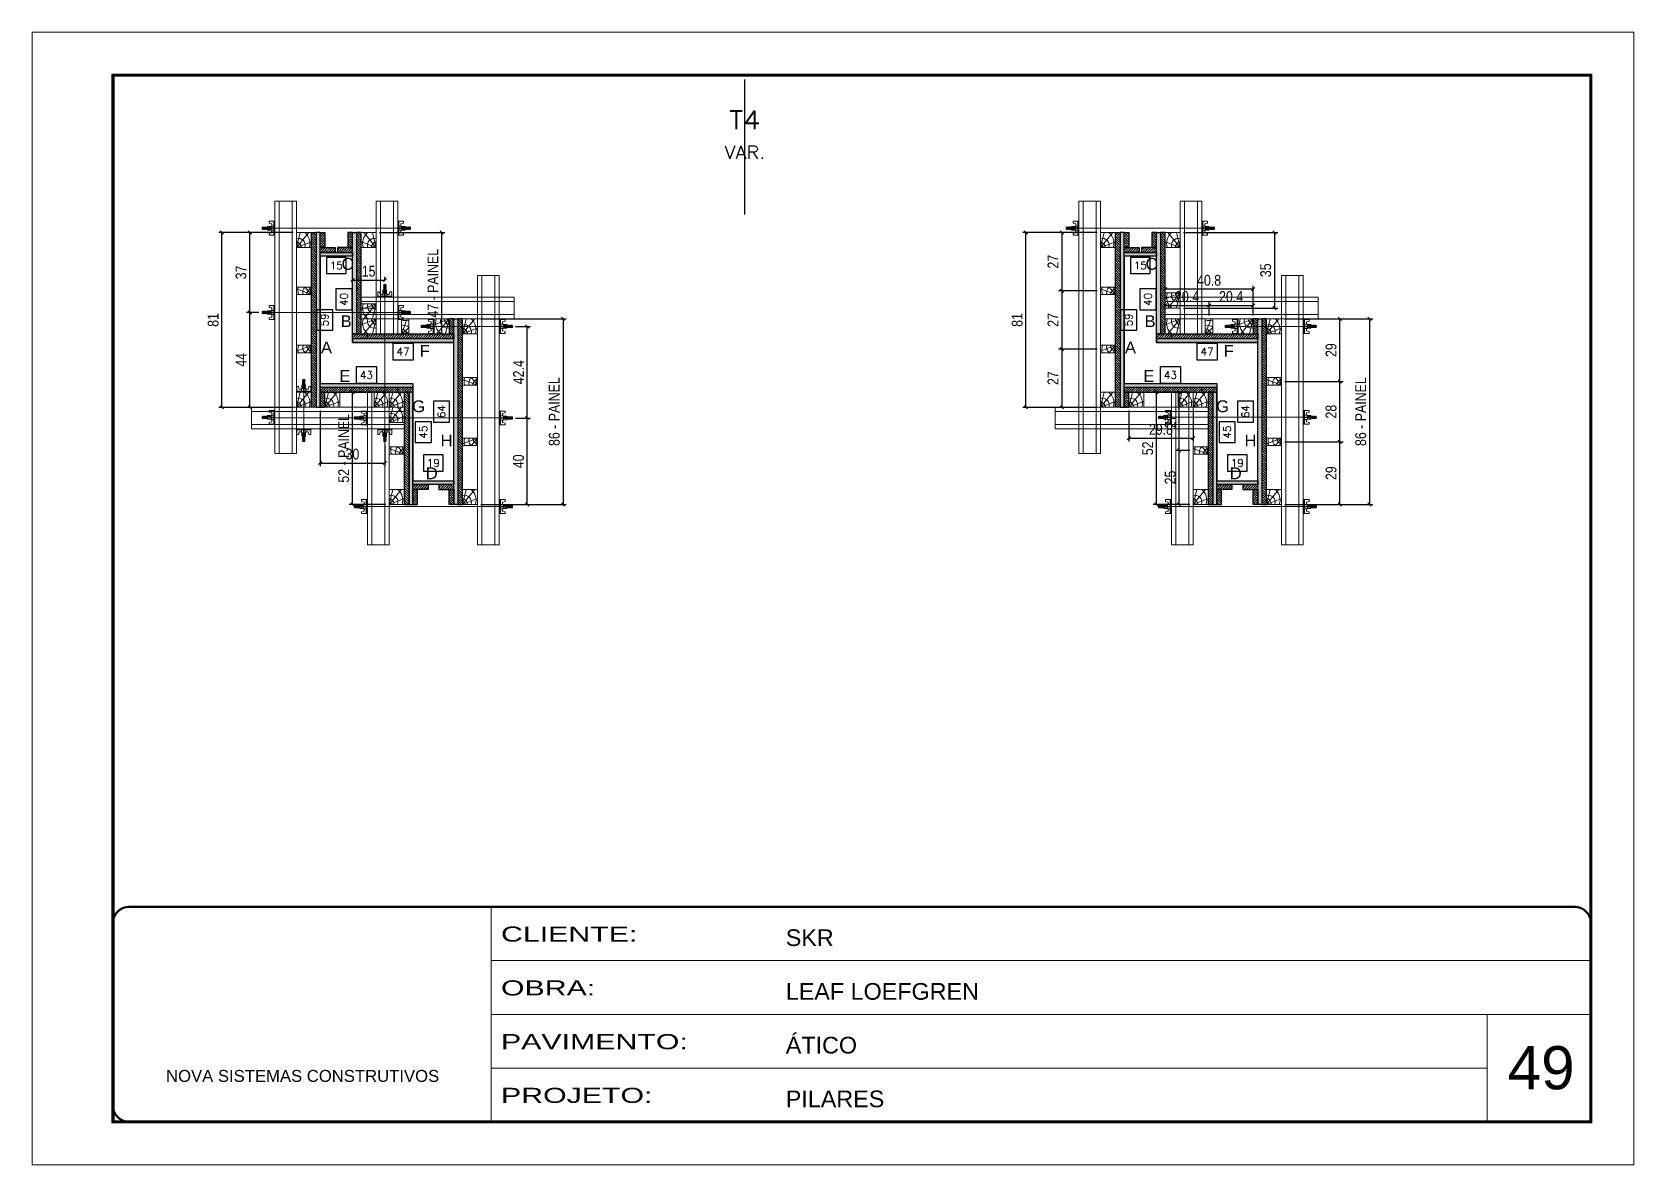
# Model space of a CAD drawing. Extents: x 14400 to 27878, y -21631 to 6985.
# Drawn here: x 14413 to 15898, y -7848 to -6798 of the extents above; entities that cross this region are included whole.
import ezdxf
from ezdxf.enums import TextEntityAlignment as Align

# ---------------------------------------------------------------- set-up
doc = ezdxf.new("R2010")
doc.units = 0
for name, pattern in [('CONTINUO', [0]), ('DASHED', [0.75, 0.5, -0.25]), ('HIDDEN', [0.375, 0.25, -0.125])]:
    doc.linetypes.add(name, pattern=pattern)
for name, color, linetype, lineweight in [('CARIMBO', 255, 'Continuous', 9), ('Folhas', 255, 'Continuous', 9), ('Hachura', 251, 'Continuous', 9), ('Madeira', 126, 'Continuous', 18), ('Perfil Metálico', 224, 'Continuous', 18), ('SARRAFO DE PRESSAO', 251, 'DASHED', 9), ('Texto Seção', 7, 'Continuous', 15)]:
    doc.layers.add(name, color=color, linetype=linetype, lineweight=lineweight)
for name, color, linetype in [('CHAPA', 1, 'Continuous'), ('COTA', 241, 'Continuous'), ('F-PILARES-S', 170, 'Continuous'), ('MEIO_PONT', 93, 'Continuous'), ('SARRAFO', 251, 'Continuous'), ('Texto de Titulo', 7, 'Continuous'), ('Texto Qtd Sarr', 242, 'Continuous'), ('TEXTO_GERAL', 7, 'Continuous')]:
    doc.layers.add(name, color=color, linetype=linetype)
doc.styles.add('ARIAL', font='arial.ttf')
doc.styles.add('COTA TECNICA 2X', font='techl___.ttf', dxfattribs={"height": 10})
doc.styles.add('ROMANS', font='romans.shx')
doc.styles.add('Tecnologia', font='')
doc.styles.get('Tecnologia').set_extended_font_data('Forgotten Futurist')
doc.dimstyles.new('SECAO PILAR', dxfattribs={"dimtxt": 10, "dimasz": 3, "dimexe": 3, "dimexo": 3, "dimgap": 3, "dimtad": 1, "dimdec": 1, "dimlfac": 0.5, "dimzin": 12, "dimdsep": 46, "dimtxsty": 'COTA TECNICA 2X', "dimblk1": 'OBLIQUE', "dimblk2": 'OBLIQUE', "dimsah": 1, "dimcen": 0.9, "dimclrd": 256, "dimclre": 256, "dimclrt": 256, "dimadec": 1, "dimazin": 3, "dimtfac": 1, "dimtdec": 1, "dimtmove": 0, "dimatfit": 3, "dimfxl": 1, "dimtolj": 1, "dimtzin": 12, "dimarcsym": 0})
doc.dimstyles.new('SECÇÃO 2', dxfattribs={"dimtxt": 7, "dimasz": 6, "dimexe": 0.18, "dimexo": 2, "dimgap": -4, "dimtad": 3, "dimdec": 1, "dimlfac": 0.5, "dimzin": 12, "dimdsep": 46, "dimtxsty": 'ROMANS', "dimblk": 'ARCHTICK', "dimcen": 0.09, "dimse1": 1, "dimse2": 1, "dimsd1": 1, "dimsd2": 1, "dimclrd": 180, "dimclre": 5, "dimclrt": 1, "dimadec": 0, "dimazin": 3, "dimtfac": 1, "dimtdec": 1, "dimtofl": 0, "dimtmove": 0, "dimatfit": 3, "dimldrblk": 'ARCHTICK', "dimfxl": 1, "dimtolj": 1, "dimtzin": 0, "dimarcsym": 0})
pattern_1 = [(135, (-7379.5849, 2139.9552), (-1.12253202, -1.12253202), [])]
pattern_2 = [(45, (24657.7751, 15901.4115), (-1.12253202, 1.12253202), [])]
pattern_3 = [(135, (-7293.5849, 2049.9552), (-1.12253202, -1.12253202), [])]
pattern_4 = [(45, (24743.7751, 15681.8115), (-1.12253202, 1.12253202), [])]
pattern_5 = [(135, (-8124.8724, 2139.9552), (-1.12253202, -1.12253202), [])]
pattern_6 = [(45, (23912.4876, 15901.4115), (-1.12253202, 1.12253202), [])]
pattern_7 = [(135, (-8038.8724, 2049.9552), (-1.12253202, -1.12253202), [])]
pattern_8 = [(45, (23998.4876, 15681.8115), (-1.12253202, 1.12253202), [])]

msp = doc.modelspace()

# ---------------------------------------------------------------- texts
at = {"layer": 'CARIMBO', "style": 'ARIAL'}
msp.add_text('49', height=40, dxfattribs=at).set_placement((15781.328, -7778.03))
at = {"layer": 'TEXTO_GERAL', "style": 'ARIAL'}
for s, p in [('C', (14705.987, -7013.008)), ('C', (15451.274, -7013.008)), ('B', (14704.637, -7066.15)), ('B', (15449.924, -7066.15)), ('A', (14686.414, -7090.533)), ('F', (14777.496, -7093.617)), ('A', (15431.702, -7090.533)), ('F', (15522.784, -7093.617)), ('E', (14703.553, -7116.939)), ('E', (15448.84, -7116.939)), ('G', (14771.844, -7145.018)), ('G', (15517.132, -7145.018)), ('H', (14797.728, -7176.682)), ('H', (15543.016, -7176.682)), ('D', (14784.028, -7207.126)), ('D', (15529.315, -7207.126))]:
    msp.add_text(s, height=11, dxfattribs=at).set_placement(p, align=Align.MIDDLE_CENTER)

# ---------------------------------------------------------------- blocks, each defined once
blk = doc.blocks.new('9999999999')
at = {"color": 30, "linetype": 'CONTINUO'}
for p, q in [((98564.6, 34230.2), (98564.6, 34429.4)), ((98564.6, 34379.6), (99584, 34379.6)), ((98564.6, 34329.8), (99488, 34329.8)), ((99584, 34329.8), (99488, 34329.8)), ((99488, 34329.8), (99488, 34230.2)), ((98564.6, 34280), (99488, 34280))]:
    blk.add_line(p, q, dxfattribs=at)
at = {"color": 30, "linetype": 'CONTINUO', "const_width": 2}
blk.add_lwpolyline([(99584, 34230.2), (99584, 34414.4, 0.414214), (99569, 34429.4), (98229, 34429.4, 0.414214), (98214, 34414.4), (98214, 34245.2, 0.414214), (98229, 34230.2), (99584, 34230.2)], format="xyb", dxfattribs=at)
at = {"layer": 'Folhas'}
blk.add_lwpolyline([(98139, 34190.2), (99624, 34190.2), (99624, 35240.2), (98139, 35240.2)], close=True, dxfattribs=at)
at = {"layer": 'Folhas', "color": 30, "const_width": 3}
blk.add_lwpolyline([(98214, 34230.2), (99584, 34230.2), (99584, 35200.2), (98214, 35200.2)], close=True, dxfattribs=at)
at = {"color": 7, "linetype": 'Continuous', "ltscale": 5, "style": 'ARIAL'}
for s, height, p in [('SKR', 15.48, (98837.7, 34393.1)), ('LEAF LOEFGREN', 15.483, (98837.7, 34343.3)), ('ÁTICO', 15.48, (98837.7, 34293.5)), ('NOVA SISTEMAS CONSTRUTIVOS', 11.059, (98263.2, 34267.2)), ('PILARES', 15.48, (98837.7, 34243.7))]:
    blk.add_text(s, height=height, dxfattribs=at).set_placement(p)
at = {"layer": 'Folhas', "color": 7, "style": 'Tecnologia', "width": 1.5}
for s, p in [('CLIENTE:', (98573.7, 34397.2)), ('OBRA:', (98573.7, 34347.3)), ('PAVIMENTO:', (98573.7, 34297.5)), ('PROJETO:', (98573.7, 34247.7))]:
    blk.add_text(s, height=14, dxfattribs=at).set_placement(p)
blk = doc.blocks.new('*D2359')
at = {"layer": 'COTA', "color": 180, "lineweight": -2, "transparency": 16777216}
for p, q in [((15512.5, -7086.9), (15493.2, -7086.9)), ((15493.2, -7086.9), (15493.2, -7101.9)), ((15512.5, -7101.9), (15512.5, -7086.9)), ((15493.2, -7101.9), (15512.5, -7101.9))]:
    blk.add_line(p, q, dxfattribs=at)
at = {"layer": 'Defpoints', "color": 0, "transparency": 16777216}
for p in [(15455.8, -7086), (15549.8, -7086), (15549.8, -7105.9)]:
    blk.add_point(p, dxfattribs=at)
at = {"layer": 'COTA', "color": 1, "transparency": 16777216, "insert": (15502.8, -7094.4), "char_height": 7, "attachment_point": 5, "style": 'ROMANS'}
blk.add_mtext('\\A1;47', dxfattribs=at)
blk = doc.blocks.new('_ArchTick')
at = {"color": 0, "linetype": 'ByBlock', "const_width": 0.15}
blk.add_lwpolyline([(-0.5, -0.5), (0.5, 0.5)], dxfattribs=at)
blk = doc.blocks.new('*D2360')
at = {"layer": 'COTA', "color": 180, "lineweight": -2, "transparency": 16777216}
for p, q in [((15545.8, -7140.3), (15530.8, -7140.3)), ((15530.8, -7140.3), (15530.8, -7159.7)), ((15545.8, -7159.7), (15545.8, -7140.3)), ((15530.8, -7159.7), (15545.8, -7159.7))]:
    blk.add_line(p, q, dxfattribs=at)
at = {"layer": 'Defpoints', "color": 0, "transparency": 16777216}
for p in [(15549.8, -7086), (15549.8, -7086), (15549.8, -7214)]:
    blk.add_point(p, dxfattribs=at)
at = {"layer": 'COTA', "color": 1, "transparency": 16777216, "insert": (15538.3, -7150), "char_height": 7, "attachment_point": 5, "rotation": 90, "style": 'ROMANS'}
blk.add_mtext('\\A1;64', dxfattribs=at)
blk = doc.blocks.new('*D2361')
at = {"layer": 'COTA', "color": 180, "lineweight": -2, "transparency": 16777216}
for p, q in [((15528.9, -7159.3), (15513.9, -7159.3)), ((15513.9, -7159.3), (15513.9, -7178.7)), ((15528.9, -7178.7), (15528.9, -7159.3)), ((15513.9, -7178.7), (15528.9, -7178.7))]:
    blk.add_line(p, q, dxfattribs=at)
at = {"layer": 'Defpoints', "color": 0, "transparency": 16777216}
for p in [(15511.8, -7124), (15511.8, -7214), (15532.9, -7214)]:
    blk.add_point(p, dxfattribs=at)
at = {"layer": 'COTA', "color": 1, "transparency": 16777216, "insert": (15521.4, -7169), "char_height": 7, "attachment_point": 5, "rotation": 90, "style": 'ROMANS'}
blk.add_mtext('\\A1;45', dxfattribs=at)
blk = doc.blocks.new('*D2362')
at = {"layer": 'COTA', "color": 180, "lineweight": -2, "transparency": 16777216}
for p, q in [((15539.8, -7190.1), (15521.8, -7190.1)), ((15521.8, -7190.1), (15521.8, -7205.1)), ((15539.8, -7205.1), (15539.8, -7190.1)), ((15521.8, -7205.1), (15539.8, -7205.1))]:
    blk.add_line(p, q, dxfattribs=at)
at = {"layer": 'Defpoints', "color": 0, "transparency": 16777216}
for p in [(15511.8, -7209.1), (15511.8, -7214), (15549.8, -7214)]:
    blk.add_point(p, dxfattribs=at)
at = {"layer": 'COTA', "color": 1, "transparency": 16777216, "insert": (15530.8, -7197.6), "char_height": 7, "attachment_point": 5, "style": 'ROMANS'}
blk.add_mtext('\\A1;19', dxfattribs=at)
blk = doc.blocks.new('*D2363')
at = {"layer": 'COTA', "color": 180, "lineweight": -2, "transparency": 16777216}
for p, q in [((15478.5, -7108.6), (15459.2, -7108.6)), ((15459.2, -7108.6), (15459.2, -7123.6)), ((15478.5, -7123.6), (15478.5, -7108.6)), ((15459.2, -7123.6), (15478.5, -7123.6))]:
    blk.add_line(p, q, dxfattribs=at)
at = {"layer": 'Defpoints', "color": 0, "transparency": 16777216}
for p in [(15425.8, -7124), (15511.8, -7124), (15511.8, -7127.6)]:
    blk.add_point(p, dxfattribs=at)
at = {"layer": 'COTA', "color": 1, "transparency": 16777216, "insert": (15468.8, -7116.1), "char_height": 7, "attachment_point": 5, "style": 'ROMANS'}
blk.add_mtext('\\A1;43', dxfattribs=at)
blk = doc.blocks.new('*D2364')
at = {"layer": 'COTA', "color": 180, "lineweight": -2, "transparency": 16777216}
for p, q in [((15437.5, -7055.5), (15422.5, -7055.5)), ((15422.5, -7055.5), (15422.5, -7074.5)), ((15437.5, -7074.5), (15437.5, -7055.5)), ((15422.5, -7074.5), (15437.5, -7074.5))]:
    blk.add_line(p, q, dxfattribs=at)
at = {"layer": 'Defpoints', "color": 0, "transparency": 16777216}
for p in [(15425.8, -7006), (15441.5, -7006), (15425.8, -7124)]:
    blk.add_point(p, dxfattribs=at)
at = {"layer": 'COTA', "color": 1, "transparency": 16777216, "insert": (15430, -7065), "char_height": 7, "attachment_point": 5, "rotation": 90, "style": 'ROMANS'}
blk.add_mtext('\\A1;59', dxfattribs=at)
blk = doc.blocks.new('*D2365')
at = {"layer": 'COTA', "color": 180, "lineweight": -2, "transparency": 16777216}
for p, q in [((15455.4, -7036.3), (15440.4, -7036.3)), ((15440.4, -7036.3), (15440.4, -7055.7)), ((15455.4, -7055.7), (15455.4, -7036.3)), ((15440.4, -7055.7), (15455.4, -7055.7))]:
    blk.add_line(p, q, dxfattribs=at)
at = {"layer": 'Defpoints', "color": 0, "transparency": 16777216}
for p in [(15455.8, -7006), (15459.4, -7006), (15455.8, -7086)]:
    blk.add_point(p, dxfattribs=at)
at = {"layer": 'COTA', "color": 1, "transparency": 16777216, "insert": (15447.9, -7046), "char_height": 7, "attachment_point": 5, "rotation": 90, "style": 'ROMANS'}
blk.add_mtext('\\A1;40', dxfattribs=at)
blk = doc.blocks.new('*D2366')
at = {"layer": 'COTA', "color": 180, "lineweight": -2, "transparency": 16777216}
for p, q in [((15450, -7007), (15431.7, -7007)), ((15431.7, -7007), (15431.7, -7022)), ((15450, -7022), (15450, -7007)), ((15431.7, -7022), (15450, -7022))]:
    blk.add_line(p, q, dxfattribs=at)
at = {"layer": 'Defpoints', "color": 0, "transparency": 16777216}
for p in [(15425.8, -7006), (15455.8, -7006), (15425.8, -7026)]:
    blk.add_point(p, dxfattribs=at)
at = {"layer": 'COTA', "color": 1, "transparency": 16777216, "insert": (15440.8, -7014.5), "char_height": 7, "attachment_point": 5, "style": 'ROMANS'}
blk.add_mtext('\\A1;15', dxfattribs=at)
blk = doc.blocks.new('_Oblique')
at = {"color": 0, "linetype": 'ByBlock', "lineweight": -2}
blk.add_line((-0.5, -0.5), (0.5, 0.5), dxfattribs=at)
blk = doc.blocks.new('*D2367')
at = {"layer": 'COTA', "lineweight": -2, "transparency": 16777216}
for p, q in [((15574.8, -7064), (15656.4, -7064)), ((15653.4, -7064), (15653.4, -7236)), ((15574.8, -7236), (15656.4, -7236))]:
    blk.add_line(p, q, dxfattribs=at)
at = {"layer": 'Defpoints', "color": 0, "transparency": 16777216}
for p in [(15571.8, -7064), (15571.8, -7236), (15653.4, -7236)]:
    blk.add_point(p, dxfattribs=at)
at = {"layer": 'COTA', "lineweight": -2, "transparency": 16777216, "xscale": 3, "yscale": 3, "zscale": 3}
for p, rotation in [((15653.4, -7064), 90), ((15653.4, -7236), 270)]:
    blk.add_blockref('_Oblique', p, dxfattribs=dict(at, rotation=rotation))
at = {"layer": 'COTA', "transparency": 16777216, "insert": (15645.2, -7150), "char_height": 10, "attachment_point": 5, "rotation": 90, "style": 'COTA TECNICA 2X'}
blk.add_mtext('\\A1;86 - PAINEL', dxfattribs=at)
blk = doc.blocks.new('titulo1')
at = {"layer": 'Defpoints', "color": 252, "linetype": 'HIDDEN', "ltscale": 2}
blk.add_line((0, 0), (0, 125), dxfattribs=at)
at = {"layer": 'Defpoints', "style": 'ROMANS', "oblique": 15}
blk.add_attdef('FOLHA', text='', height=10, dxfattribs=at).set_placement((0, 15.6), align=Align.MIDDLE_CENTER)
at = {"layer": 'Texto Qtd Sarr', "color": 3, "style": 'ROMANS', "oblique": 15}
for tag, height, p in [('TITULO', 17, (0, 71.4)), ('SEÇÃO', 12, (0, 41.5))]:
    blk.add_attdef(tag, text='', height=height, dxfattribs=at).set_placement(p, align=Align.MIDDLE_CENTER)
blk = doc.blocks.new('PONTALETE')
at = {"layer": 'Madeira'}
for q in [(2.71, 7), (7, 5.76), (7, 1.74)]:
    blk.add_line((0, 0), q, dxfattribs=at)
blk.add_lwpolyline([(0, 0), (7, 0), (7, 7), (0, 7)], close=True, dxfattribs=at)
for centre, radius, start, end in [((2.04, 0.06), 6.23, 37.28179, 109.09128), ((1.09, 0.9), 3.19, 343.60304, 109.98471), ((-0.21, -0.78), 3.09, 14.63219, 86.0383)]:
    blk.add_arc(centre, radius, start, end, dxfattribs=at)
blk = doc.blocks.new('MEIO PONTALETE')
at = {"layer": 'Madeira'}
for q in [(2.71, 7), (3.5, 2.88), (3.5, 0.87)]:
    blk.add_line((0, 0), q, dxfattribs=at)
blk.add_lwpolyline([(0, 0), (3.5, 0), (3.5, 7), (0, 7)], close=True, dxfattribs=at)
for centre, radius, start, end in [((2.04, 0.06), 6.23, 76.44987, 109.09128), ((1.09, 0.9), 3.19, 40.90626, 109.98471), ((-0.21, -0.78), 3.09, 14.63219, 86.0383)]:
    blk.add_arc(centre, radius, start, end, dxfattribs=at)
blk = doc.blocks.new('*D2675')
at = {"layer": 'COTA', "lineweight": -2, "transparency": 16777216}
for p, q in [((15400.8, -6984), (15365, -6984)), ((15368, -6984), (15368, -7038)), ((15400.8, -7038), (15365, -7038))]:
    blk.add_line(p, q, dxfattribs=at)
at = {"layer": 'Defpoints', "color": 0, "transparency": 16777216}
for p in [(15403.8, -6984), (15368, -7038), (15403.8, -7038)]:
    blk.add_point(p, dxfattribs=at)
at = {"layer": 'COTA', "lineweight": -2, "transparency": 16777216, "xscale": 3, "yscale": 3, "zscale": 3}
for p, rotation in [((15368, -6984), 90), ((15368, -7038), 270)]:
    blk.add_blockref('_Oblique', p, dxfattribs=dict(at, rotation=rotation))
at = {"layer": 'COTA', "transparency": 16777216, "insert": (15359.9, -7011), "char_height": 10, "attachment_point": 5, "rotation": 90, "style": 'COTA TECNICA 2X'}
blk.add_mtext('\\A1;27', dxfattribs=at)
blk = doc.blocks.new('*D2676')
at = {"layer": 'COTA', "lineweight": -2, "transparency": 16777216}
for p, q in [((15400.8, -7038), (15365, -7038)), ((15368, -7038), (15368, -7092)), ((15400.8, -7092), (15365, -7092))]:
    blk.add_line(p, q, dxfattribs=at)
at = {"layer": 'Defpoints', "color": 0, "transparency": 16777216}
for p in [(15403.8, -7038), (15368, -7092), (15403.8, -7092)]:
    blk.add_point(p, dxfattribs=at)
at = {"layer": 'COTA', "lineweight": -2, "transparency": 16777216, "xscale": 3, "yscale": 3, "zscale": 3}
for p, rotation in [((15368, -7038), 90), ((15368, -7092), 270)]:
    blk.add_blockref('_Oblique', p, dxfattribs=dict(at, rotation=rotation))
at = {"layer": 'COTA', "transparency": 16777216, "insert": (15359.9, -7065), "char_height": 10, "attachment_point": 5, "rotation": 90, "style": 'COTA TECNICA 2X'}
blk.add_mtext('\\A1;27', dxfattribs=at)
blk = doc.blocks.new('*D2677')
at = {"layer": 'COTA', "lineweight": -2, "transparency": 16777216}
for p, q in [((15400.8, -7092), (15365, -7092)), ((15368, -7092), (15368, -7146)), ((15400.8, -7146), (15365, -7146))]:
    blk.add_line(p, q, dxfattribs=at)
at = {"layer": 'Defpoints', "color": 0, "transparency": 16777216}
for p in [(15403.8, -7092), (15368, -7146), (15403.8, -7146)]:
    blk.add_point(p, dxfattribs=at)
at = {"layer": 'COTA', "lineweight": -2, "transparency": 16777216, "xscale": 3, "yscale": 3, "zscale": 3}
for p, rotation in [((15368, -7092), 90), ((15368, -7146), 270)]:
    blk.add_blockref('_Oblique', p, dxfattribs=dict(at, rotation=rotation))
at = {"layer": 'COTA', "transparency": 16777216, "insert": (15359.9, -7119), "char_height": 10, "attachment_point": 5, "rotation": 90, "style": 'COTA TECNICA 2X'}
blk.add_mtext('\\A1;27', dxfattribs=at)
blk = doc.blocks.new('C')
at = {"layer": 'Hachura', "color": 0}
for p, q in [((0, 3.22), (0, -3.22)), ((0.45, 3.22), (0, 3.22)), ((0.46, 3.16), (0, 3.16)), ((0.46, 3.05), (0, 3.05)), ((0.46, 2.88), (0, 2.88)), ((0, 2.75), (0, -1.16)), ((0.46, 2.65), (0, 2.65)), ((0.46, 2.23), (0, 2.23)), ((0.46, 1.51), (0, 1.51)), ((0.39, 0.49), (0.17, 0.49)), ((0.45, -3.23), (0.45, 3.22)), ((0.45, 3.22), (2.58, 3.22)), ((1.74, 0.97), (0.45, 0.97)), ((1.45, 0.1), (0.45, 0.1)), ((1.35, 1.94), (1.35, 0.96)), ((2.58, 2.39), (1.47, 2.09)), ((1.74, -0.97), (1.74, 0.97)), ((1.74, 0.97), (1.74, 0.84)), ((1.74, 0.97), (1.74, 0.84)), ((1.74, 0.84), (3.35, 0.84)), ((3.35, 0.45), (1.74, 0.45)), ((2.58, 3.22), (2.58, 2.39)), ((3.32, 0.84), (3.32, -0.84)), ((3.35, 0.84), (3.35, -0.84)), ((3.68, 0.45), (3.35, 0.45)), ((3.84, -0.52), (3.35, 0.45)), ((3.35, 0.06), (3.67, -0.57)), ((3.68, 0.45), (4.16, -0.52)), ((3.72, 0.5), (4.25, -0.57)), ((4.37, -0.55), (3.83, 0.53)), ((4.15, 0.45), (3.93, 0.45)), ((4.42, -0.52), (3.93, 0.45)), ((4.15, 0.45), (4.26, 0.45)), ((4.26, 0.45), (4.74, -0.52)), ((4.3, 0.5), (4.83, -0.57)), ((4.95, -0.55), (4.41, 0.53)), ((4.51, 0.45), (4.84, 0.45)), ((5, -0.52), (4.51, 0.45)), ((4.84, 0.45), (5.32, -0.52)), ((4.88, 0.5), (5.41, -0.57)), ((5.53, -0.55), (4.99, 0.53)), ((5.58, -0.52), (5.09, 0.45)), ((5.42, 0.45), (5.09, 0.45)), ((5.58, -0.52), (5.09, 0.45)), ((5.42, 0.45), (5.74, -0.19)), ((5.46, 0.5), (5.74, -0.07)), ((5.74, 0.19), (5.57, 0.53)), ((5.74, 0.32), (5.68, 0.45)), ((5.68, 0.45), (5.74, 0.45)), ((5.74, 0.45), (5.9, 0.29)), ((5.74, 0.45), (5.74, -0.52)), ((5.9, -0.36), (5.9, 0.29)), ((0.45, 0), (0, 0)), ((0.46, -1.52), (0, -1.52)), ((0.46, -2.23), (0, -2.23)), ((0.46, -2.65), (0, -2.65)), ((0.46, -2.88), (0, -2.88)), ((0.46, -3.05), (0, -3.05)), ((0.46, -3.16), (0, -3.16)), ((0, -3.22), (2.57, -3.22)), ((0.08, -0.48), (0.29, -0.48)), ((0.29, -0.48), (0.4, -0.48)), ((0.45, 0), (0.45, -0.97)), ((0.45, -0.16), (1.45, -0.16)), ((0.45, -0.65), (0.45, -0.32)), ((0.45, -3.23), (0.45, -0.65)), ((0.45, -0.97), (1.74, -0.97)), ((1.35, -1.94), (1.35, -0.97)), ((2.58, -2.39), (1.47, -2.1)), ((3.35, -0.32), (1.74, -0.32)), ((3.35, -0.84), (1.74, -0.84)), ((2.58, -3.23), (2.58, -2.39)), ((3.35, -0.07), (3.58, -0.52)), ((3.35, -0.52), (3.58, -0.52)), ((3.84, -0.52), (4.16, -0.52)), ((4.42, -0.52), (4.74, -0.52)), ((4.63, -0.52), (4.74, -0.52)), ((5, -0.52), (5.32, -0.52)), ((5.58, -0.52), (5.74, -0.52)), ((5.74, -0.52), (5.9, -0.36)), ((5.74, -0.52), (5.74, -0.52))]:
    blk.add_line(p, q, dxfattribs=at)
for centre, radius, start, end in [((1.52, 1.94), 0.161, 104.74356, 180), ((1.44, -0.03), 0.129, 272.69497, 87.30503), ((3.81, 0.39), 0.143, 25.56881, 154.43119), ((4.39, 0.39), 0.143, 25.56881, 154.43119), ((4.97, 0.39), 0.143, 25.56881, 154.43119), ((5.55, 0.39), 0.143, 25.56881, 154.43119), ((0.17, -0.37), 0.174, 221.74404, 317.85924), ((1.52, -1.94), 0.161, 180, 255.25644), ((3.71, -0.4), 0.174, 222.14076, 318.25596), ((4.29, -0.4), 0.174, 222.14076, 318.25596), ((4.87, -0.4), 0.174, 222.14076, 318.25596), ((5.45, -0.4), 0.174, 222.14076, 318.25596), ((5.61, -0.4), 0.174, 317.85924, 318.25596)]:
    blk.add_arc(centre, radius, start, end, dxfattribs=at)
blk = doc.blocks.new('*D2678')
at = {"layer": 'COTA', "lineweight": -2, "transparency": 16777216}
for p, q in [((15480.8, -6984), (15568.3, -6984)), ((15565.3, -6984), (15565.3, -7054)), ((15480.8, -7054), (15568.3, -7054))]:
    blk.add_line(p, q, dxfattribs=at)
at = {"layer": 'Defpoints', "color": 0, "transparency": 16777216}
for p in [(15477.8, -6984), (15477.8, -7054), (15565.3, -7054)]:
    blk.add_point(p, dxfattribs=at)
at = {"layer": 'COTA', "lineweight": -2, "transparency": 16777216, "xscale": 3, "yscale": 3, "zscale": 3}
for p, rotation in [((15565.3, -6984), 90), ((15565.3, -7054), 270)]:
    blk.add_blockref('_Oblique', p, dxfattribs=dict(at, rotation=rotation))
at = {"layer": 'COTA', "transparency": 16777216, "insert": (15557.1, -7019), "char_height": 10, "attachment_point": 5, "rotation": 90, "style": 'COTA TECNICA 2X'}
blk.add_mtext('\\A1;35', dxfattribs=at)
blk = doc.blocks.new('*D2681')
at = {"layer": 'COTA', "lineweight": -2, "transparency": 16777216}
for p, q in [((15463.8, -7061), (15463.8, -7033.4)), ((15545.4, -7036.4), (15463.8, -7036.4)), ((15545.4, -7061), (15545.4, -7033.4))]:
    blk.add_line(p, q, dxfattribs=at)
at = {"layer": 'Defpoints', "color": 0, "transparency": 16777216}
for p in [(15463.8, -7036.4), (15463.8, -7064), (15545.4, -7064)]:
    blk.add_point(p, dxfattribs=at)
at = {"layer": 'COTA', "lineweight": -2, "transparency": 16777216, "xscale": 3, "yscale": 3, "zscale": 3, "rotation": 180}
blk.add_blockref('_Oblique', (15463.8, -7036.4), dxfattribs=at)
at = {"layer": 'COTA', "lineweight": -2, "transparency": 16777216, "xscale": 3, "yscale": 3, "zscale": 3}
blk.add_blockref('_Oblique', (15545.4, -7036.4), dxfattribs=at)
at = {"layer": 'COTA', "transparency": 16777216, "insert": (15504.6, -7028.3), "char_height": 10, "attachment_point": 5, "style": 'COTA TECNICA 2X'}
blk.add_mtext('\\A1;40.8', dxfattribs=at)
blk = doc.blocks.new('*D2682')
at = {"layer": 'COTA', "lineweight": -2, "transparency": 16777216}
for p, q in [((15463.8, -7061), (15463.8, -7048.5)), ((15463.8, -7051.5), (15504.6, -7051.5)), ((15504.6, -7061), (15504.6, -7048.5))]:
    blk.add_line(p, q, dxfattribs=at)
at = {"layer": 'Defpoints', "color": 0, "transparency": 16777216}
for p in [(15504.6, -7051.5), (15463.8, -7064), (15504.6, -7064)]:
    blk.add_point(p, dxfattribs=at)
at = {"layer": 'COTA', "lineweight": -2, "transparency": 16777216, "xscale": 3, "yscale": 3, "zscale": 3, "rotation": 180}
blk.add_blockref('_Oblique', (15463.8, -7051.5), dxfattribs=at)
at = {"layer": 'COTA', "lineweight": -2, "transparency": 16777216, "xscale": 3, "yscale": 3, "zscale": 3}
blk.add_blockref('_Oblique', (15504.6, -7051.5), dxfattribs=at)
at = {"layer": 'COTA', "transparency": 16777216, "insert": (15484.2, -7043.4), "char_height": 10, "attachment_point": 5, "style": 'COTA TECNICA 2X'}
blk.add_mtext('\\A1;20.4', dxfattribs=at)
blk = doc.blocks.new('*D2683')
at = {"layer": 'COTA', "lineweight": -2, "transparency": 16777216}
for p, q in [((15504.6, -7061), (15504.6, -7048.5)), ((15504.6, -7051.5), (15545.4, -7051.5)), ((15545.4, -7061), (15545.4, -7048.5))]:
    blk.add_line(p, q, dxfattribs=at)
at = {"layer": 'Defpoints', "color": 0, "transparency": 16777216}
for p in [(15545.4, -7051.5), (15504.6, -7064), (15545.4, -7064)]:
    blk.add_point(p, dxfattribs=at)
at = {"layer": 'COTA', "lineweight": -2, "transparency": 16777216, "xscale": 3, "yscale": 3, "zscale": 3, "rotation": 180}
blk.add_blockref('_Oblique', (15504.6, -7051.5), dxfattribs=at)
at = {"layer": 'COTA', "lineweight": -2, "transparency": 16777216, "xscale": 3, "yscale": 3, "zscale": 3}
blk.add_blockref('_Oblique', (15545.4, -7051.5), dxfattribs=at)
at = {"layer": 'COTA', "transparency": 16777216, "insert": (15525, -7043.4), "char_height": 10, "attachment_point": 5, "style": 'COTA TECNICA 2X'}
blk.add_mtext('\\A1;20.4', dxfattribs=at)
blk = doc.blocks.new('*D2684')
at = {"layer": 'COTA', "lineweight": -2, "transparency": 16777216}
for p, q in [((15486.8, -7132), (15452.8, -7132)), ((15455.8, -7236), (15455.8, -7132)), ((15486.8, -7236), (15452.8, -7236))]:
    blk.add_line(p, q, dxfattribs=at)
at = {"layer": 'Defpoints', "color": 0, "transparency": 16777216}
for p in [(15455.8, -7132), (15489.8, -7132), (15489.8, -7236)]:
    blk.add_point(p, dxfattribs=at)
at = {"layer": 'COTA', "lineweight": -2, "transparency": 16777216, "xscale": 3, "yscale": 3, "zscale": 3}
for p, rotation in [((15455.8, -7132), 90), ((15455.8, -7236), 270)]:
    blk.add_blockref('_Oblique', p, dxfattribs=dict(at, rotation=rotation))
at = {"layer": 'COTA', "transparency": 16777216, "insert": (15447.7, -7184), "char_height": 10, "attachment_point": 5, "rotation": 90, "style": 'COTA TECNICA 2X'}
blk.add_mtext('\\A1;52', dxfattribs=at)
blk = doc.blocks.new('*D2685')
at = {"layer": 'COTA', "lineweight": -2, "transparency": 16777216}
for p, q in [((15400.8, -6984), (15331.8, -6984)), ((15334.8, -7146), (15334.8, -6984)), ((15400.8, -7146), (15331.8, -7146))]:
    blk.add_line(p, q, dxfattribs=at)
at = {"layer": 'Defpoints', "color": 0, "transparency": 16777216}
for p in [(15334.8, -6984), (15403.8, -6984), (15403.8, -7146)]:
    blk.add_point(p, dxfattribs=at)
at = {"layer": 'COTA', "lineweight": -2, "transparency": 16777216, "xscale": 3, "yscale": 3, "zscale": 3}
for p, rotation in [((15334.8, -6984), 90), ((15334.8, -7146), 270)]:
    blk.add_blockref('_Oblique', p, dxfattribs=dict(at, rotation=rotation))
at = {"layer": 'COTA', "transparency": 16777216, "insert": (15326.7, -7065), "char_height": 10, "attachment_point": 5, "rotation": 90, "style": 'COTA TECNICA 2X'}
blk.add_mtext('\\A1;81', dxfattribs=at)
blk = doc.blocks.new('*D2686')
at = {"layer": 'COTA', "lineweight": -2, "transparency": 16777216}
for p, q in [((15486.8, -7132), (15473.7, -7132)), ((15476.7, -7132), (15476.7, -7186)), ((15486.8, -7186), (15473.7, -7186))]:
    blk.add_line(p, q, dxfattribs=at)
at = {"layer": 'Defpoints', "color": 0, "transparency": 16777216}
for p in [(15489.8, -7132), (15476.7, -7186), (15489.8, -7186)]:
    blk.add_point(p, dxfattribs=at)
at = {"layer": 'COTA', "lineweight": -2, "transparency": 16777216, "xscale": 3, "yscale": 3, "zscale": 3}
for p, rotation in [((15476.7, -7132), 90), ((15476.7, -7186), 270)]:
    blk.add_blockref('_Oblique', p, dxfattribs=dict(at, rotation=rotation))
at = {"layer": 'COTA', "transparency": 16777216, "insert": (15468.6, -7159), "char_height": 10, "attachment_point": 5, "rotation": 90, "style": 'COTA TECNICA 2X'}
blk.add_mtext('\\A1;27', dxfattribs=at)
blk = doc.blocks.new('*D2687')
at = {"layer": 'COTA', "lineweight": -2, "transparency": 16777216}
for p, q in [((15486.8, -7186), (15473.7, -7186)), ((15476.7, -7186), (15476.7, -7236)), ((15486.8, -7236), (15473.7, -7236))]:
    blk.add_line(p, q, dxfattribs=at)
at = {"layer": 'Defpoints', "color": 0, "transparency": 16777216}
for p in [(15489.8, -7186), (15476.7, -7236), (15489.8, -7236)]:
    blk.add_point(p, dxfattribs=at)
at = {"layer": 'COTA', "lineweight": -2, "transparency": 16777216, "xscale": 3, "yscale": 3, "zscale": 3}
for p, rotation in [((15476.7, -7186), 90), ((15476.7, -7236), 270)]:
    blk.add_blockref('_Oblique', p, dxfattribs=dict(at, rotation=rotation))
at = {"layer": 'COTA', "transparency": 16777216, "insert": (15468.6, -7211), "char_height": 10, "attachment_point": 5, "rotation": 90, "style": 'COTA TECNICA 2X'}
blk.add_mtext('\\A1;25', dxfattribs=at)
blk = doc.blocks.new('*D2688')
at = {"layer": 'COTA', "lineweight": -2, "transparency": 16777216}
for p, q in [((15574.8, -7178), (15628.8, -7178)), ((15625.8, -7236), (15625.8, -7178)), ((15574.8, -7236), (15628.8, -7236))]:
    blk.add_line(p, q, dxfattribs=at)
at = {"layer": 'Defpoints', "color": 0, "transparency": 16777216}
for p in [(15571.8, -7178), (15625.8, -7178), (15571.8, -7236)]:
    blk.add_point(p, dxfattribs=at)
at = {"layer": 'COTA', "lineweight": -2, "transparency": 16777216, "xscale": 3, "yscale": 3, "zscale": 3}
for p, rotation in [((15625.8, -7178), 90), ((15625.8, -7236), 270)]:
    blk.add_blockref('_Oblique', p, dxfattribs=dict(at, rotation=rotation))
at = {"layer": 'COTA', "transparency": 16777216, "insert": (15617.7, -7207), "char_height": 10, "attachment_point": 5, "rotation": 90, "style": 'COTA TECNICA 2X'}
blk.add_mtext('\\A1;29', dxfattribs=at)
blk = doc.blocks.new('*D2689')
at = {"layer": 'COTA', "lineweight": -2, "transparency": 16777216}
for p, q in [((15574.8, -7122), (15628.8, -7122)), ((15625.8, -7178), (15625.8, -7122)), ((15574.8, -7178), (15628.8, -7178))]:
    blk.add_line(p, q, dxfattribs=at)
at = {"layer": 'Defpoints', "color": 0, "transparency": 16777216}
for p in [(15571.8, -7122), (15625.8, -7122), (15571.8, -7178)]:
    blk.add_point(p, dxfattribs=at)
at = {"layer": 'COTA', "lineweight": -2, "transparency": 16777216, "xscale": 3, "yscale": 3, "zscale": 3}
for p, rotation in [((15625.8, -7122), 90), ((15625.8, -7178), 270)]:
    blk.add_blockref('_Oblique', p, dxfattribs=dict(at, rotation=rotation))
at = {"layer": 'COTA', "transparency": 16777216, "insert": (15617.7, -7150), "char_height": 10, "attachment_point": 5, "rotation": 90, "style": 'COTA TECNICA 2X'}
blk.add_mtext('\\A1;28', dxfattribs=at)
blk = doc.blocks.new('*D2690')
at = {"layer": 'COTA', "lineweight": -2, "transparency": 16777216}
for p, q in [((15574.8, -7064), (15628.8, -7064)), ((15625.8, -7122), (15625.8, -7064)), ((15574.8, -7122), (15628.8, -7122))]:
    blk.add_line(p, q, dxfattribs=at)
at = {"layer": 'Defpoints', "color": 0, "transparency": 16777216}
for p in [(15571.8, -7064), (15625.8, -7064), (15571.8, -7122)]:
    blk.add_point(p, dxfattribs=at)
at = {"layer": 'COTA', "lineweight": -2, "transparency": 16777216, "xscale": 3, "yscale": 3, "zscale": 3}
for p, rotation in [((15625.8, -7064), 90), ((15625.8, -7122), 270)]:
    blk.add_blockref('_Oblique', p, dxfattribs=dict(at, rotation=rotation))
at = {"layer": 'COTA', "transparency": 16777216, "insert": (15617.7, -7093), "char_height": 10, "attachment_point": 5, "rotation": 90, "style": 'COTA TECNICA 2X'}
blk.add_mtext('\\A1;29', dxfattribs=at)
blk = doc.blocks.new('*D2692')
at = {"layer": 'COTA', "color": 180, "lineweight": -2, "transparency": 16777216}
for p, q in [((14767.2, -7086.9), (14747.9, -7086.9)), ((14747.9, -7086.9), (14747.9, -7101.9)), ((14767.2, -7101.9), (14767.2, -7086.9)), ((14747.9, -7101.9), (14767.2, -7101.9))]:
    blk.add_line(p, q, dxfattribs=at)
at = {"layer": 'Defpoints', "color": 0, "transparency": 16777216}
for p in [(14710.5, -7086), (14804.5, -7086), (14804.5, -7105.9)]:
    blk.add_point(p, dxfattribs=at)
at = {"layer": 'COTA', "color": 1, "transparency": 16777216, "insert": (14757.5, -7094.4), "char_height": 7, "attachment_point": 5, "style": 'ROMANS'}
blk.add_mtext('\\A1;47', dxfattribs=at)
blk = doc.blocks.new('*D2693')
at = {"layer": 'COTA', "color": 180, "lineweight": -2, "transparency": 16777216}
for p, q in [((14800.5, -7140.3), (14785.5, -7140.3)), ((14785.5, -7140.3), (14785.5, -7159.7)), ((14800.5, -7159.7), (14800.5, -7140.3)), ((14785.5, -7159.7), (14800.5, -7159.7))]:
    blk.add_line(p, q, dxfattribs=at)
at = {"layer": 'Defpoints', "color": 0, "transparency": 16777216}
for p in [(14804.5, -7086), (14804.5, -7086), (14804.5, -7214)]:
    blk.add_point(p, dxfattribs=at)
at = {"layer": 'COTA', "color": 1, "transparency": 16777216, "insert": (14793, -7150), "char_height": 7, "attachment_point": 5, "rotation": 90, "style": 'ROMANS'}
blk.add_mtext('\\A1;64', dxfattribs=at)
blk = doc.blocks.new('*D2694')
at = {"layer": 'COTA', "color": 180, "lineweight": -2, "transparency": 16777216}
for p, q in [((14783.7, -7159.3), (14768.7, -7159.3)), ((14768.7, -7159.3), (14768.7, -7178.7)), ((14783.7, -7178.7), (14783.7, -7159.3)), ((14768.7, -7178.7), (14783.7, -7178.7))]:
    blk.add_line(p, q, dxfattribs=at)
at = {"layer": 'Defpoints', "color": 0, "transparency": 16777216}
for p in [(14766.5, -7124), (14766.5, -7214), (14787.7, -7214)]:
    blk.add_point(p, dxfattribs=at)
at = {"layer": 'COTA', "color": 1, "transparency": 16777216, "insert": (14776.2, -7169), "char_height": 7, "attachment_point": 5, "rotation": 90, "style": 'ROMANS'}
blk.add_mtext('\\A1;45', dxfattribs=at)
blk = doc.blocks.new('*D2695')
at = {"layer": 'COTA', "color": 180, "lineweight": -2, "transparency": 16777216}
for p, q in [((14794.5, -7190.1), (14776.5, -7190.1)), ((14776.5, -7190.1), (14776.5, -7205.1)), ((14794.5, -7205.1), (14794.5, -7190.1)), ((14776.5, -7205.1), (14794.5, -7205.1))]:
    blk.add_line(p, q, dxfattribs=at)
at = {"layer": 'Defpoints', "color": 0, "transparency": 16777216}
for p in [(14766.5, -7209.1), (14766.5, -7214), (14804.5, -7214)]:
    blk.add_point(p, dxfattribs=at)
at = {"layer": 'COTA', "color": 1, "transparency": 16777216, "insert": (14785.5, -7197.6), "char_height": 7, "attachment_point": 5, "style": 'ROMANS'}
blk.add_mtext('\\A1;19', dxfattribs=at)
blk = doc.blocks.new('*D2696')
at = {"layer": 'COTA', "color": 180, "lineweight": -2, "transparency": 16777216}
for p, q in [((14733.2, -7108.6), (14713.9, -7108.6)), ((14713.9, -7108.6), (14713.9, -7123.6)), ((14733.2, -7123.6), (14733.2, -7108.6)), ((14713.9, -7123.6), (14733.2, -7123.6))]:
    blk.add_line(p, q, dxfattribs=at)
at = {"layer": 'Defpoints', "color": 0, "transparency": 16777216}
for p in [(14680.5, -7124), (14766.5, -7124), (14766.5, -7127.6)]:
    blk.add_point(p, dxfattribs=at)
at = {"layer": 'COTA', "color": 1, "transparency": 16777216, "insert": (14723.5, -7116.1), "char_height": 7, "attachment_point": 5, "style": 'ROMANS'}
blk.add_mtext('\\A1;43', dxfattribs=at)
blk = doc.blocks.new('*D2697')
at = {"layer": 'COTA', "color": 180, "lineweight": -2, "transparency": 16777216}
for p, q in [((14692.2, -7055.5), (14677.2, -7055.5)), ((14677.2, -7055.5), (14677.2, -7074.5)), ((14692.2, -7074.5), (14692.2, -7055.5)), ((14677.2, -7074.5), (14692.2, -7074.5))]:
    blk.add_line(p, q, dxfattribs=at)
at = {"layer": 'Defpoints', "color": 0, "transparency": 16777216}
for p in [(14680.5, -7006), (14696.2, -7006), (14680.5, -7124)]:
    blk.add_point(p, dxfattribs=at)
at = {"layer": 'COTA', "color": 1, "transparency": 16777216, "insert": (14684.7, -7065), "char_height": 7, "attachment_point": 5, "rotation": 90, "style": 'ROMANS'}
blk.add_mtext('\\A1;59', dxfattribs=at)
blk = doc.blocks.new('*D2698')
at = {"layer": 'COTA', "color": 180, "lineweight": -2, "transparency": 16777216}
for p, q in [((14710.1, -7036.3), (14695.1, -7036.3)), ((14695.1, -7036.3), (14695.1, -7055.7)), ((14710.1, -7055.7), (14710.1, -7036.3)), ((14695.1, -7055.7), (14710.1, -7055.7))]:
    blk.add_line(p, q, dxfattribs=at)
at = {"layer": 'Defpoints', "color": 0, "transparency": 16777216}
for p in [(14710.5, -7006), (14714.1, -7006), (14710.5, -7086)]:
    blk.add_point(p, dxfattribs=at)
at = {"layer": 'COTA', "color": 1, "transparency": 16777216, "insert": (14702.6, -7046), "char_height": 7, "attachment_point": 5, "rotation": 90, "style": 'ROMANS'}
blk.add_mtext('\\A1;40', dxfattribs=at)
blk = doc.blocks.new('*D2699')
at = {"layer": 'COTA', "color": 180, "lineweight": -2, "transparency": 16777216}
for p, q in [((14704.7, -7007), (14686.4, -7007)), ((14686.4, -7007), (14686.4, -7022)), ((14704.7, -7022), (14704.7, -7007)), ((14686.4, -7022), (14704.7, -7022))]:
    blk.add_line(p, q, dxfattribs=at)
at = {"layer": 'Defpoints', "color": 0, "transparency": 16777216}
for p in [(14680.5, -7006), (14710.5, -7006), (14680.5, -7026)]:
    blk.add_point(p, dxfattribs=at)
at = {"layer": 'COTA', "color": 1, "transparency": 16777216, "insert": (14695.5, -7014.5), "char_height": 7, "attachment_point": 5, "style": 'ROMANS'}
blk.add_mtext('\\A1;15', dxfattribs=at)
blk = doc.blocks.new('*D2691')
at = {"layer": 'COTA', "lineweight": -2, "transparency": 16777216}
for p, q in [((14829.5, -7064), (14908.7, -7064)), ((14905.7, -7064), (14905.7, -7236)), ((14829.5, -7236), (14908.7, -7236))]:
    blk.add_line(p, q, dxfattribs=at)
at = {"layer": 'Defpoints', "color": 0, "transparency": 16777216}
for p in [(14826.5, -7064), (14826.5, -7236), (14905.7, -7236)]:
    blk.add_point(p, dxfattribs=at)
at = {"layer": 'COTA', "lineweight": -2, "transparency": 16777216, "xscale": 3, "yscale": 3, "zscale": 3}
for p, rotation in [((14905.7, -7064), 90), ((14905.7, -7236), 270)]:
    blk.add_blockref('_Oblique', p, dxfattribs=dict(at, rotation=rotation))
at = {"layer": 'COTA', "transparency": 16777216, "insert": (14897.6, -7150), "char_height": 10, "attachment_point": 5, "rotation": 90, "style": 'COTA TECNICA 2X'}
blk.add_mtext('\\A1;86 - PAINEL', dxfattribs=at)
blk = doc.blocks.new('*D2701')
at = {"layer": 'COTA', "lineweight": -2, "transparency": 16777216}
for p, q in [((14741.5, -7132), (14707.5, -7132)), ((14710.5, -7236), (14710.5, -7132)), ((14741.5, -7236), (14707.5, -7236))]:
    blk.add_line(p, q, dxfattribs=at)
at = {"layer": 'Defpoints', "color": 0, "transparency": 16777216}
for p in [(14710.5, -7132), (14744.5, -7132), (14744.5, -7236)]:
    blk.add_point(p, dxfattribs=at)
at = {"layer": 'COTA', "lineweight": -2, "transparency": 16777216, "xscale": 3, "yscale": 3, "zscale": 3}
for p, rotation in [((14710.5, -7132), 90), ((14710.5, -7236), 270)]:
    blk.add_blockref('_Oblique', p, dxfattribs=dict(at, rotation=rotation))
at = {"layer": 'COTA', "transparency": 16777216, "insert": (14702.4, -7184), "char_height": 10, "attachment_point": 5, "rotation": 90, "style": 'COTA TECNICA 2X'}
blk.add_mtext('\\A1;52 - PAINEL', dxfattribs=at)
blk = doc.blocks.new('*D2700')
at = {"layer": 'COTA', "lineweight": -2, "transparency": 16777216}
for p, q in [((14655.5, -6984), (14586.5, -6984)), ((14589.5, -7146), (14589.5, -6984)), ((14655.5, -7146), (14586.5, -7146))]:
    blk.add_line(p, q, dxfattribs=at)
at = {"layer": 'Defpoints', "color": 0, "transparency": 16777216}
for p in [(14589.5, -6984), (14658.5, -6984), (14658.5, -7146)]:
    blk.add_point(p, dxfattribs=at)
at = {"layer": 'COTA', "lineweight": -2, "transparency": 16777216, "xscale": 3, "yscale": 3, "zscale": 3}
for p, rotation in [((14589.5, -6984), 90), ((14589.5, -7146), 270)]:
    blk.add_blockref('_Oblique', p, dxfattribs=dict(at, rotation=rotation))
at = {"layer": 'COTA', "transparency": 16777216, "insert": (14581.4, -7065), "char_height": 10, "attachment_point": 5, "rotation": 90, "style": 'COTA TECNICA 2X'}
blk.add_mtext('\\A1;81', dxfattribs=at)
blk = doc.blocks.new('*D2702')
at = {"layer": 'COTA', "lineweight": -2, "transparency": 16777216}
for p, q in [((14735.5, -6984), (14796.2, -6984)), ((14793.2, -7078), (14793.2, -6984)), ((14721.5, -7078), (14796.2, -7078))]:
    blk.add_line(p, q, dxfattribs=at)
at = {"layer": 'Defpoints', "color": 0, "transparency": 16777216}
for p in [(14732.5, -6984), (14793.2, -6984), (14718.5, -7078)]:
    blk.add_point(p, dxfattribs=at)
at = {"layer": 'COTA', "lineweight": -2, "transparency": 16777216, "xscale": 3, "yscale": 3, "zscale": 3}
for p, rotation in [((14793.2, -6984), 90), ((14793.2, -7078), 270)]:
    blk.add_blockref('_Oblique', p, dxfattribs=dict(at, rotation=rotation))
at = {"layer": 'COTA', "transparency": 16777216, "insert": (14785.1, -7031), "char_height": 10, "attachment_point": 5, "rotation": 90, "style": 'COTA TECNICA 2X'}
blk.add_mtext('\\A1;47 - PAINEL', dxfattribs=at)
blk = doc.blocks.new('*D2703')
at = {"layer": 'COTA', "lineweight": -2, "transparency": 16777216}
for p, q in [((14623.7, -7058.1), (14612.4, -7058.1)), ((14615.4, -7146), (14615.4, -7058.1)), ((14635.5, -7146), (14612.4, -7146))]:
    blk.add_line(p, q, dxfattribs=at)
at = {"layer": 'Defpoints', "color": 0, "transparency": 16777216}
for p in [(14615.4, -7058.1), (14626.7, -7058.1), (14638.5, -7146)]:
    blk.add_point(p, dxfattribs=at)
at = {"layer": 'COTA', "lineweight": -2, "transparency": 16777216, "xscale": 3, "yscale": 3, "zscale": 3}
for p, rotation in [((14615.4, -7058.1), 90), ((14615.4, -7146), 270)]:
    blk.add_blockref('_Oblique', p, dxfattribs=dict(at, rotation=rotation))
at = {"layer": 'COTA', "transparency": 16777216, "insert": (14607.3, -7102), "char_height": 10, "attachment_point": 5, "rotation": 90, "style": 'COTA TECNICA 2X'}
blk.add_mtext('\\A1;44', dxfattribs=at)
blk = doc.blocks.new('*D2704')
at = {"layer": 'COTA', "lineweight": -2, "transparency": 16777216}
for p, q in [((14655.5, -6984), (14612.4, -6984)), ((14615.4, -7058.1), (14615.4, -6984)), ((14623.7, -7058.1), (14612.4, -7058.1))]:
    blk.add_line(p, q, dxfattribs=at)
at = {"layer": 'Defpoints', "color": 0, "transparency": 16777216}
for p in [(14615.4, -6984), (14658.5, -6984), (14626.7, -7058.1)]:
    blk.add_point(p, dxfattribs=at)
at = {"layer": 'COTA', "lineweight": -2, "transparency": 16777216, "xscale": 3, "yscale": 3, "zscale": 3}
for p, rotation in [((14615.4, -6984), 90), ((14615.4, -7058.1), 270)]:
    blk.add_blockref('_Oblique', p, dxfattribs=dict(at, rotation=rotation))
at = {"layer": 'COTA', "transparency": 16777216, "insert": (14607.2, -7021), "char_height": 10, "attachment_point": 5, "rotation": 90, "style": 'COTA TECNICA 2X'}
blk.add_mtext('\\A1;37', dxfattribs=at)
blk = doc.blocks.new('*D2705')
at = {"layer": 'COTA', "lineweight": -2, "transparency": 16777216}
for p, q in [((14861.7, -7155.9), (14875.5, -7155.9)), ((14872.5, -7236), (14872.5, -7155.9)), ((14829.5, -7236), (14875.5, -7236))]:
    blk.add_line(p, q, dxfattribs=at)
at = {"layer": 'Defpoints', "color": 0, "transparency": 16777216}
for p in [(14858.7, -7155.9), (14872.5, -7155.9), (14826.5, -7236)]:
    blk.add_point(p, dxfattribs=at)
at = {"layer": 'COTA', "lineweight": -2, "transparency": 16777216, "xscale": 3, "yscale": 3, "zscale": 3}
for p, rotation in [((14872.5, -7155.9), 90), ((14872.5, -7236), 270)]:
    blk.add_blockref('_Oblique', p, dxfattribs=dict(at, rotation=rotation))
at = {"layer": 'COTA', "transparency": 16777216, "insert": (14864.4, -7196), "char_height": 10, "attachment_point": 5, "rotation": 90, "style": 'COTA TECNICA 2X'}
blk.add_mtext('\\A1;40', dxfattribs=at)
blk = doc.blocks.new('*D2706')
at = {"layer": 'COTA', "lineweight": -2, "transparency": 16777216}
for p, q in [((14861.7, -7071.1), (14875.5, -7071.1)), ((14872.5, -7155.9), (14872.5, -7071.1)), ((14861.7, -7155.9), (14875.5, -7155.9))]:
    blk.add_line(p, q, dxfattribs=at)
at = {"layer": 'Defpoints', "color": 0, "transparency": 16777216}
for p in [(14858.7, -7071.1), (14872.5, -7071.1), (14858.7, -7155.9)]:
    blk.add_point(p, dxfattribs=at)
at = {"layer": 'COTA', "lineweight": -2, "transparency": 16777216, "xscale": 3, "yscale": 3, "zscale": 3}
for p, rotation in [((14872.5, -7071.1), 90), ((14872.5, -7155.9), 270)]:
    blk.add_blockref('_Oblique', p, dxfattribs=dict(at, rotation=rotation))
at = {"layer": 'COTA', "transparency": 16777216, "insert": (14864.5, -7113.5), "char_height": 10, "attachment_point": 5, "rotation": 90, "style": 'COTA TECNICA 2X'}
blk.add_mtext('\\A1;42.4', dxfattribs=at)
blk = doc.blocks.new('*D2707')
at = {"layer": 'COTA', "lineweight": -2, "transparency": 16777216}
for p, q in [((14710.5, -7028), (14710.5, -7025)), ((14710.5, -7028), (14740.6, -7028)), ((14740.6, -7029.2), (14740.6, -7025))]:
    blk.add_line(p, q, dxfattribs=at)
at = {"layer": 'Defpoints', "color": 0, "transparency": 16777216}
for p in [(14710.5, -7031), (14740.6, -7028), (14740.6, -7032.2)]:
    blk.add_point(p, dxfattribs=at)
at = {"layer": 'COTA', "lineweight": -2, "transparency": 16777216, "xscale": 3, "yscale": 3, "zscale": 3, "rotation": 180}
blk.add_blockref('_Oblique', (14710.5, -7028), dxfattribs=at)
at = {"layer": 'COTA', "lineweight": -2, "transparency": 16777216, "xscale": 3, "yscale": 3, "zscale": 3}
blk.add_blockref('_Oblique', (14740.6, -7028), dxfattribs=at)
at = {"layer": 'COTA', "transparency": 16777216, "insert": (14725.5, -7019.9), "char_height": 10, "attachment_point": 5, "style": 'COTA TECNICA 2X'}
blk.add_mtext('\\A1;15', dxfattribs=at)
blk = doc.blocks.new('*D2708')
at = {"layer": 'COTA', "lineweight": -2, "transparency": 16777216}
for p, q in [((14680.5, -7149), (14680.5, -7200.6)), ((14740.5, -7180.8), (14740.5, -7200.6)), ((14680.5, -7197.6), (14740.5, -7197.6))]:
    blk.add_line(p, q, dxfattribs=at)
at = {"layer": 'Defpoints', "color": 0, "transparency": 16777216}
for p in [(14680.5, -7146), (14740.5, -7177.8), (14740.5, -7197.6)]:
    blk.add_point(p, dxfattribs=at)
at = {"layer": 'COTA', "lineweight": -2, "transparency": 16777216, "xscale": 3, "yscale": 3, "zscale": 3, "rotation": 180}
blk.add_blockref('_Oblique', (14680.5, -7197.6), dxfattribs=at)
at = {"layer": 'COTA', "lineweight": -2, "transparency": 16777216, "xscale": 3, "yscale": 3, "zscale": 3}
blk.add_blockref('_Oblique', (14740.5, -7197.6), dxfattribs=at)
at = {"layer": 'COTA', "transparency": 16777216, "insert": (14710.5, -7189.4), "char_height": 10, "attachment_point": 5, "style": 'COTA TECNICA 2X'}
blk.add_mtext('\\A1;30', dxfattribs=at)
blk = doc.blocks.new('*D2709')
at = {"layer": 'COTA', "lineweight": -2, "transparency": 16777216}
for p, q in [((15430.2, -7149), (15430.2, -7177.6)), ((15489.8, -7149), (15489.8, -7177.6)), ((15430.2, -7174.6), (15489.8, -7174.6))]:
    blk.add_line(p, q, dxfattribs=at)
at = {"layer": 'Defpoints', "color": 0, "transparency": 16777216}
for p in [(15430.2, -7146), (15489.8, -7146), (15489.8, -7174.6)]:
    blk.add_point(p, dxfattribs=at)
at = {"layer": 'COTA', "lineweight": -2, "transparency": 16777216, "xscale": 3, "yscale": 3, "zscale": 3, "rotation": 180}
blk.add_blockref('_Oblique', (15430.2, -7174.6), dxfattribs=at)
at = {"layer": 'COTA', "lineweight": -2, "transparency": 16777216, "xscale": 3, "yscale": 3, "zscale": 3}
blk.add_blockref('_Oblique', (15489.8, -7174.6), dxfattribs=at)
at = {"layer": 'COTA', "transparency": 16777216, "insert": (15460, -7166.5), "char_height": 10, "attachment_point": 5, "style": 'COTA TECNICA 2X'}
blk.add_mtext('\\A1;29.8', dxfattribs=at)

# ---------------------------------------------------------------- dimensions: what is measured, and where the dimension line sits
at = {"layer": 'COTA'}
for base, p1, p2, picture, middle in [((14589.48, -6983.997), (14658.536, -7145.997), (14658.536, -6983.997), '*D2700', (14581.385, -7064.997)), ((14615.413, -6983.997), (14626.735, -7058.052), (14658.536, -6983.997), '*D2704', (14607.194, -7021.024)), ((15334.768, -6983.997), (15403.823, -7145.997), (15403.823, -6983.997), '*D2685', (15326.673, -7064.997)), ((15368.015, -7091.997), (15403.823, -7037.997), (15403.823, -7091.997), '*D2676', (15359.942, -7064.997)), ((14615.413, -7058.052), (14638.536, -7145.997), (14626.735, -7058.052), '*D2703', (14607.34, -7102.024)), ((14872.523, -7071.059), (14858.736, -7155.91), (14858.736, -7071.059), '*D2706', (14864.45, -7113.484)), ((15368.015, -7145.997), (15403.823, -7091.997), (15403.823, -7145.997), '*D2677', (15359.942, -7118.997)), ((15455.815, -7131.997), (15489.823, -7235.997), (15489.823, -7131.997), '*D2684', (15447.705, -7183.997)), ((15476.686, -7185.997), (15489.823, -7131.997), (15489.823, -7185.997), '*D2686', (15468.613, -7158.997)), ((15476.686, -7235.997), (15489.823, -7185.997), (15489.823, -7235.997), '*D2687', (15468.576, -7210.997))]:
    dim = msp.add_linear_dim(base=base, p1=p1, p2=p2, angle=90, dimstyle='SECAO PILAR', override={"dimtmove": 1}, dxfattribs=at)
    dim.commit()
    dim.dimension.update_dxf_attribs({"geometry": picture, "text_midpoint": middle})
for base, p1, p2, picture, middle in [((14793.196, -6983.997), (14718.536, -7077.997), (14732.536, -6983.997), '*D2702', (14785.123, -7030.997)), ((14905.733, -7235.997), (14826.536, -7063.997), (14826.536, -7235.997), '*D2691', (14897.609, -7149.997)), ((15653.368, -7235.997), (15571.823, -7063.997), (15571.823, -7235.997), '*D2367', (15645.244, -7149.997))]:
    dim = msp.add_linear_dim(base=base, p1=p1, p2=p2, angle=90, text='<> - PAINEL', dimstyle='SECAO PILAR', dxfattribs=at)
    dim.commit()
    dim.dimension.update_dxf_attribs({"geometry": picture, "text_midpoint": middle})
for base, p1, p2, dimstyle, picture, middle in [((15368.015, -7037.997), (15403.823, -6983.997), (15403.823, -7037.997), 'SECAO PILAR', '*D2675', (15359.942, -7010.997)), ((15565.336, -7053.997), (15477.823, -6983.997), (15477.823, -7053.997), 'SECAO PILAR', '*D2678', (15557.117, -7018.997)), ((14696.224, -7005.997), (14680.536, -7123.997), (14680.536, -7005.997), 'SECÇÃO 2', '*D2697', (14684.724, -7064.997)), ((15441.512, -7005.997), (15425.823, -7123.997), (15425.823, -7005.997), 'SECÇÃO 2', '*D2364', (15430.012, -7064.997)), ((15625.803, -7063.997), (15571.823, -7121.997), (15571.823, -7063.997), 'SECAO PILAR', '*D2690', (15617.716, -7092.997)), ((15625.803, -7121.997), (15571.823, -7177.997), (15571.823, -7121.997), 'SECAO PILAR', '*D2689', (15617.708, -7149.997)), ((14872.523, -7155.91), (14826.536, -7235.997), (14858.736, -7155.91), 'SECAO PILAR', '*D2705', (14864.421, -7195.953)), ((15625.803, -7177.997), (15571.823, -7235.997), (15571.823, -7177.997), 'SECAO PILAR', '*D2688', (15617.716, -7206.997))]:
    dim = msp.add_linear_dim(base=base, p1=p1, p2=p2, angle=90, dimstyle=dimstyle, dxfattribs=at)
    dim.commit()
    dim.dimension.update_dxf_attribs({"geometry": picture, "text_midpoint": middle})
for base, p1, p2, picture, middle in [((14680.536, -7026.004), (14710.536, -7005.997), (14680.536, -7005.997), '*D2699', (14695.536, -7026.004)), ((15425.823, -7026.004), (15455.823, -7005.997), (15425.823, -7005.997), '*D2366', (15440.823, -7026.004)), ((14804.536, -7105.911), (14710.536, -7085.997), (14804.536, -7085.997), '*D2692', (14757.536, -7105.911)), ((15549.823, -7105.911), (15455.823, -7085.997), (15549.823, -7085.997), '*D2359', (15502.823, -7105.911)), ((14766.536, -7127.597), (14680.536, -7123.997), (14766.536, -7123.997), '*D2696', (14723.536, -7127.597)), ((15511.823, -7127.597), (15425.823, -7123.997), (15511.823, -7123.997), '*D2363', (15468.823, -7127.597))]:
    dim = msp.add_linear_dim(base=base, p1=p1, p2=p2, dimstyle='SECÇÃO 2', dxfattribs=at)
    dim.commit()
    dim.dimension.update_dxf_attribs({"geometry": picture, "text_midpoint": middle, "dimtype": 160})
for base, p1, p2, picture, middle in [((14714.136, -7005.997), (14710.536, -7085.997), (14710.536, -7005.997), '*D2698', (14714.136, -7045.997)), ((15459.423, -7005.997), (15455.823, -7085.997), (15455.823, -7005.997), '*D2365', (15459.423, -7045.997)), ((14804.536, -7085.997), (14804.536, -7213.997), (14804.536, -7085.997), '*D2693', (14804.536, -7149.997)), ((15549.823, -7085.997), (15549.823, -7213.997), (15549.823, -7085.997), '*D2360', (15549.823, -7149.997)), ((14787.656, -7213.997), (14766.536, -7123.997), (14766.536, -7213.997), '*D2694', (14787.656, -7168.997)), ((15532.944, -7213.997), (15511.823, -7123.997), (15511.823, -7213.997), '*D2361', (15532.944, -7168.997))]:
    dim = msp.add_linear_dim(base=base, p1=p1, p2=p2, angle=90, dimstyle='SECÇÃO 2', dxfattribs=at)
    dim.commit()
    dim.dimension.update_dxf_attribs({"geometry": picture, "text_midpoint": middle, "dimtype": 160})
for base, p1, p2, dimstyle, picture, middle in [((14740.552, -7027.961), (14710.536, -7030.997), (14740.552, -7032.196), 'SECAO PILAR', '*D2707', (14725.544, -7019.852)), ((15463.823, -7036.408), (15545.423, -7063.997), (15463.823, -7063.997), 'SECAO PILAR', '*D2681', (15504.623, -7028.283)), ((15504.623, -7051.52), (15463.823, -7063.997), (15504.623, -7063.997), 'SECAO PILAR', '*D2682', (15484.223, -7043.417)), ((15545.423, -7051.52), (15504.623, -7063.997), (15545.423, -7063.997), 'SECAO PILAR', '*D2683', (15525.023, -7043.417)), ((14766.536, -7209.079), (14804.536, -7213.997), (14766.536, -7213.997), 'SECÇÃO 2', '*D2695', (14785.536, -7197.579)), ((15511.823, -7209.079), (15549.823, -7213.997), (15511.823, -7213.997), 'SECÇÃO 2', '*D2362', (15530.823, -7197.579))]:
    dim = msp.add_linear_dim(base=base, p1=p1, p2=p2, dimstyle=dimstyle, dxfattribs=at)
    dim.commit()
    dim.dimension.update_dxf_attribs({"geometry": picture, "text_midpoint": middle})
dim = msp.add_linear_dim(base=(14710.527, -7131.997), p1=(14744.536, -7235.997), p2=(14744.536, -7131.997), angle=90, text='<> - PAINEL', dimstyle='SECAO PILAR', override={"dimtmove": 1}, dxfattribs=at)
dim.commit()
dim.dimension.update_dxf_attribs({"geometry": '*D2701', "text_midpoint": (14702.418, -7183.997)})
for base, p1, p2, picture, middle in [((14740.536, -7197.641), (14680.536, -7145.997), (14740.536, -7177.797), '*D2708', (14710.536, -7189.422)), ((15489.823, -7174.616), (15430.223, -7145.997), (15489.823, -7145.997), '*D2709', (15460.023, -7166.514))]:
    dim = msp.add_linear_dim(base=base, p1=p1, p2=p2, dimstyle='SECAO PILAR', override={"dimtmove": 1}, dxfattribs=at)
    dim.commit()
    dim.dimension.update_dxf_attribs({"geometry": picture, "text_midpoint": middle})

# ---------------------------------------------------------------- hatches: boundary and pattern name
at = {"layer": 'Hachura'}
h = msp.add_hatch(dxfattribs=at)
h.set_pattern_fill('ANSI31', color=256, scale=0.5, angle=90, style=0)
h.set_pattern_definition(pattern_5)
h.paths.add_polyline_path([(14676.936, -6983.997), (14672.536, -6983.997), (14672.536, -7145.997), (14676.936, -7145.997)])
h = msp.add_hatch(color=256, dxfattribs=at)
h.dxf.hatch_style = 1
h.paths.add_polyline_path([(14676.936, -7145.997), (14680.536, -7145.997), (14680.536, -6983.997), (14676.936, -6983.997)])
h = msp.add_hatch(dxfattribs=at)
h.set_pattern_fill('ANSI31', color=256, scale=0.5, angle=90, style=0)
h.set_pattern_definition(pattern_5)
h.paths.add_polyline_path([(14680.536, -6997.997), (14684.936, -6997.997), (14684.936, -6983.997), (14680.536, -6983.997)])
h = msp.add_hatch(dxfattribs=at)
h.set_pattern_fill('ANSI31', color=256, scale=0.5, angle=90, style=0)
h.set_pattern_definition(pattern_5)
h.paths.add_polyline_path([(14710.536, -6997.997), (14706.136, -6997.997), (14706.136, -6983.997), (14710.536, -6983.997)])
h = msp.add_hatch(color=256, dxfattribs=at)
h.dxf.hatch_style = 1
h.paths.add_polyline_path([(14714.136, -7077.997), (14710.536, -7077.997), (14710.536, -6983.997), (14714.136, -6983.997)])
h = msp.add_hatch(dxfattribs=at)
h.set_pattern_fill('ANSI31', color=256, scale=0.5, angle=90, style=0)
h.set_pattern_definition([(135, (-8116.8724, 2139.9552), (-1.12253202, -1.12253202), [])])
h.paths.add_polyline_path([(14718.536, -7077.997), (14714.136, -7077.997), (14714.136, -6983.997), (14718.536, -6983.997)])
h = msp.add_hatch(dxfattribs=at)
h.set_pattern_fill('ANSI31', color=256, scale=0.5, angle=90, style=0)
h.set_pattern_definition(pattern_1)
h.paths.add_polyline_path([(15422.223, -6983.997), (15417.823, -6983.997), (15417.823, -7145.997), (15422.223, -7145.997)])
h = msp.add_hatch(color=256, dxfattribs=at)
h.dxf.hatch_style = 1
h.paths.add_polyline_path([(15422.223, -7145.997), (15425.823, -7145.997), (15425.823, -6983.997), (15422.223, -6983.997)])
h = msp.add_hatch(dxfattribs=at)
h.set_pattern_fill('ANSI31', color=256, scale=0.5, angle=90, style=0)
h.set_pattern_definition(pattern_1)
h.paths.add_polyline_path([(15425.823, -6997.997), (15430.223, -6997.997), (15430.223, -6983.997), (15425.823, -6983.997)])
h = msp.add_hatch(dxfattribs=at)
h.set_pattern_fill('ANSI31', color=256, scale=0.5, angle=90, style=0)
h.set_pattern_definition(pattern_1)
h.paths.add_polyline_path([(15455.823, -6997.997), (15451.423, -6997.997), (15451.423, -6983.997), (15455.823, -6983.997)])
h = msp.add_hatch(color=256, dxfattribs=at)
h.dxf.hatch_style = 1
h.paths.add_polyline_path([(15459.423, -7077.997), (15455.823, -7077.997), (15455.823, -6983.997), (15459.423, -6983.997)])
h = msp.add_hatch(dxfattribs=at)
h.set_pattern_fill('ANSI31', color=256, scale=0.5, angle=90, style=0)
h.set_pattern_definition([(135, (-7371.5849, 2139.9552), (-1.12253202, -1.12253202), [])])
h.paths.add_polyline_path([(15463.823, -7077.997), (15459.423, -7077.997), (15459.423, -6983.997), (15463.823, -6983.997)])
h = msp.add_hatch(dxfattribs=at)
h.set_pattern_fill('ANSI31', color=256, scale=0.5, style=0)
h.set_pattern_definition(pattern_6)
h.paths.add_polyline_path([(14680.536, -6997.997), (14680.536, -7002.397), (14694.536, -7002.397), (14694.536, -6997.997)])
h = msp.add_hatch(color=256, dxfattribs=at)
h.dxf.hatch_style = 1
h.paths.add_polyline_path([(14710.536, -7002.397), (14710.536, -7005.997), (14680.536, -7005.997), (14680.536, -7002.397)])
h = msp.add_hatch(color=256, dxfattribs=at)
h.dxf.hatch_style = 1
h.paths.add_polyline_path([(14710.536, -7002.397), (14710.536, -7005.997), (14680.536, -7005.997), (14680.536, -7002.397)])
h = msp.add_hatch(dxfattribs=at)
h.set_pattern_fill('ANSI31', color=256, scale=0.5, style=0)
h.set_pattern_definition(pattern_6)
h.paths.add_polyline_path([(14710.536, -6997.997), (14710.536, -7002.397), (14696.536, -7002.397), (14696.536, -6997.997)])
h = msp.add_hatch(dxfattribs=at)
h.set_pattern_fill('ANSI31', color=256, scale=0.5, style=0)
h.set_pattern_definition(pattern_2)
h.paths.add_polyline_path([(15425.823, -6997.997), (15425.823, -7002.397), (15439.823, -7002.397), (15439.823, -6997.997)])
h = msp.add_hatch(color=256, dxfattribs=at)
h.dxf.hatch_style = 1
h.paths.add_polyline_path([(15455.823, -7002.397), (15455.823, -7005.997), (15425.823, -7005.997), (15425.823, -7002.397)])
h = msp.add_hatch(color=256, dxfattribs=at)
h.dxf.hatch_style = 1
h.paths.add_polyline_path([(15455.823, -7002.397), (15455.823, -7005.997), (15425.823, -7005.997), (15425.823, -7002.397)])
h = msp.add_hatch(dxfattribs=at)
h.set_pattern_fill('ANSI31', color=256, scale=0.5, style=0)
h.set_pattern_definition(pattern_2)
h.paths.add_polyline_path([(15455.823, -6997.997), (15455.823, -7002.397), (15441.823, -7002.397), (15441.823, -6997.997)])
h = msp.add_hatch(dxfattribs=at)
h.set_pattern_fill('ANSI31', color=256, scale=0.5, angle=90, style=0)
h.set_pattern_definition([(135, (-8038.8724, 2057.1552), (-1.12253202, -1.12253202), [])])
h.paths.add_polyline_path([(14804.536, -7077.997), (14800.136, -7077.997), (14800.136, -7063.997), (14804.536, -7063.997)])
h = msp.add_hatch(color=256, dxfattribs=at)
h.dxf.hatch_style = 1
h.paths.add_polyline_path([(14808.136, -7235.997), (14804.536, -7235.997), (14804.536, -7063.997), (14808.136, -7063.997)])
h = msp.add_hatch(dxfattribs=at)
h.set_pattern_fill('ANSI31', color=256, scale=0.5, angle=90, style=0)
h.set_pattern_definition([(135, (-8022.8724, 2060.3552), (-1.12253202, -1.12253202), [])])
h.paths.add_polyline_path([(14812.536, -7235.997), (14808.136, -7235.997), (14808.136, -7063.997), (14812.536, -7063.997)])
h = msp.add_hatch(dxfattribs=at)
h.set_pattern_fill('ANSI31', color=256, scale=0.5, angle=90, style=0)
h.set_pattern_definition([(135, (-7293.5849, 2057.1552), (-1.12253202, -1.12253202), [])])
h.paths.add_polyline_path([(15549.823, -7077.997), (15545.423, -7077.997), (15545.423, -7063.997), (15549.823, -7063.997)])
h = msp.add_hatch(color=256, dxfattribs=at)
h.dxf.hatch_style = 1
h.paths.add_polyline_path([(15553.423, -7235.997), (15549.823, -7235.997), (15549.823, -7063.997), (15553.423, -7063.997)])
h = msp.add_hatch(dxfattribs=at)
h.set_pattern_fill('ANSI31', color=256, scale=0.5, angle=90, style=0)
h.set_pattern_definition([(135, (-7277.5849, 2060.3552), (-1.12253202, -1.12253202), [])])
h.paths.add_polyline_path([(15557.823, -7235.997), (15553.423, -7235.997), (15553.423, -7063.997), (15557.823, -7063.997)])
h = msp.add_hatch(color=256, dxfattribs=at)
h.dxf.hatch_style = 1
h.paths.add_polyline_path([(14804.536, -7085.997), (14804.536, -7082.397), (14710.536, -7082.397), (14710.536, -7085.997)])
h = msp.add_hatch(color=256, dxfattribs=at)
h.dxf.hatch_style = 1
h.paths.add_polyline_path([(14804.536, -7085.997), (14804.536, -7082.397), (14710.536, -7082.397), (14710.536, -7085.997)])
h = msp.add_hatch(color=256, dxfattribs=at)
h.dxf.hatch_style = 1
h.paths.add_polyline_path([(15549.823, -7085.997), (15549.823, -7082.397), (15455.823, -7082.397), (15455.823, -7085.997)])
h = msp.add_hatch(color=256, dxfattribs=at)
h.dxf.hatch_style = 1
h.paths.add_polyline_path([(15549.823, -7085.997), (15549.823, -7082.397), (15455.823, -7082.397), (15455.823, -7085.997)])
h = msp.add_hatch(color=256, dxfattribs=at)
h.dxf.hatch_style = 1
h.paths.add_polyline_path([(14766.536, -7123.997), (14766.536, -7127.597), (14680.536, -7127.597), (14680.536, -7123.997)])
h = msp.add_hatch(color=256, dxfattribs=at)
h.dxf.hatch_style = 1
h.paths.add_polyline_path([(14766.536, -7123.997), (14766.536, -7127.597), (14680.536, -7127.597), (14680.536, -7123.997)])
h = msp.add_hatch(color=256, dxfattribs=at)
h.dxf.hatch_style = 1
h.paths.add_polyline_path([(15511.823, -7123.997), (15511.823, -7127.597), (15425.823, -7127.597), (15425.823, -7123.997)])
h = msp.add_hatch(color=256, dxfattribs=at)
h.dxf.hatch_style = 1
h.paths.add_polyline_path([(15511.823, -7123.997), (15511.823, -7127.597), (15425.823, -7127.597), (15425.823, -7123.997)])
h = msp.add_hatch(dxfattribs=at)
h.set_pattern_fill('ANSI31', color=256, scale=0.5, angle=90, style=0)
h.set_pattern_definition(pattern_5)
h.paths.add_polyline_path([(14680.536, -7131.997), (14684.936, -7131.997), (14684.936, -7145.997), (14680.536, -7145.997)])
h = msp.add_hatch(dxfattribs=at)
h.set_pattern_fill('ANSI31', color=256, scale=0.5, angle=90, style=0)
h.set_pattern_definition([(135, (-8072.4724, 1991.9552), (-1.12253202, -1.12253202), [])])
h.paths.add_polyline_path([(14762.936, -7235.997), (14758.536, -7235.997), (14758.536, -7131.997), (14762.936, -7131.997)])
h = msp.add_hatch(color=256, dxfattribs=at)
h.dxf.hatch_style = 1
h.paths.add_polyline_path([(14762.936, -7235.997), (14766.536, -7235.997), (14766.536, -7131.997), (14762.936, -7131.997)])
h = msp.add_hatch(dxfattribs=at)
h.set_pattern_fill('ANSI31', color=256, scale=0.5, angle=90, style=0)
h.set_pattern_definition(pattern_1)
h.paths.add_polyline_path([(15425.823, -7131.997), (15430.223, -7131.997), (15430.223, -7145.997), (15425.823, -7145.997)])
h = msp.add_hatch(dxfattribs=at)
h.set_pattern_fill('ANSI31', color=256, scale=0.5, angle=90, style=0)
h.set_pattern_definition([(135, (-7327.1849, 1991.9552), (-1.12253202, -1.12253202), [])])
h.paths.add_polyline_path([(15508.223, -7235.997), (15503.823, -7235.997), (15503.823, -7131.997), (15508.223, -7131.997)])
h = msp.add_hatch(color=256, dxfattribs=at)
h.dxf.hatch_style = 1
h.paths.add_polyline_path([(15508.223, -7235.997), (15511.823, -7235.997), (15511.823, -7131.997), (15508.223, -7131.997)])
h = msp.add_hatch(color=256, dxfattribs=at)
h.dxf.hatch_style = 1
h.paths.add_polyline_path([(14804.536, -7213.997), (14804.536, -7217.597), (14766.536, -7217.597), (14766.536, -7213.997)])
h = msp.add_hatch(color=256, dxfattribs=at)
h.dxf.hatch_style = 1
h.paths.add_polyline_path([(14804.536, -7213.997), (14804.536, -7217.597), (14766.536, -7217.597), (14766.536, -7213.997)])
h = msp.add_hatch(color=256, dxfattribs=at)
h.dxf.hatch_style = 1
h.paths.add_polyline_path([(15549.823, -7213.997), (15549.823, -7217.597), (15511.823, -7217.597), (15511.823, -7213.997)])
h = msp.add_hatch(color=256, dxfattribs=at)
h.dxf.hatch_style = 1
h.paths.add_polyline_path([(15549.823, -7213.997), (15549.823, -7217.597), (15511.823, -7217.597), (15511.823, -7213.997)])
h = msp.add_hatch(dxfattribs=at)
h.set_pattern_fill('ANSI31', color=256, scale=0.5, style=0)
h.set_pattern_definition(pattern_8)
h.paths.add_polyline_path([(14766.536, -7217.597), (14766.536, -7221.997), (14780.536, -7221.997), (14780.536, -7217.597)])
h = msp.add_hatch(dxfattribs=at)
h.set_pattern_fill('ANSI31', color=256, scale=0.5, angle=90, style=0)
h.set_pattern_definition(pattern_7)
h.paths.add_polyline_path([(14766.536, -7221.997), (14770.936, -7221.997), (14770.936, -7235.997), (14766.536, -7235.997)])
h = msp.add_hatch(dxfattribs=at)
h.set_pattern_fill('ANSI31', color=256, scale=0.5, style=0)
h.set_pattern_definition(pattern_8)
h.paths.add_polyline_path([(14804.536, -7217.597), (14804.536, -7221.997), (14790.536, -7221.997), (14790.536, -7217.597)])
h = msp.add_hatch(dxfattribs=at)
h.set_pattern_fill('ANSI31', color=256, scale=0.5, angle=90, style=0)
h.set_pattern_definition(pattern_7)
h.paths.add_polyline_path([(14804.536, -7221.997), (14800.136, -7221.997), (14800.136, -7235.997), (14804.536, -7235.997)])
h = msp.add_hatch(dxfattribs=at)
h.set_pattern_fill('ANSI31', color=256, scale=0.5, style=0)
h.set_pattern_definition(pattern_4)
h.paths.add_polyline_path([(15511.823, -7217.597), (15511.823, -7221.997), (15525.823, -7221.997), (15525.823, -7217.597)])
h = msp.add_hatch(dxfattribs=at)
h.set_pattern_fill('ANSI31', color=256, scale=0.5, angle=90, style=0)
h.set_pattern_definition(pattern_3)
h.paths.add_polyline_path([(15511.823, -7221.997), (15516.223, -7221.997), (15516.223, -7235.997), (15511.823, -7235.997)])
h = msp.add_hatch(dxfattribs=at)
h.set_pattern_fill('ANSI31', color=256, scale=0.5, style=0)
h.set_pattern_definition(pattern_4)
h.paths.add_polyline_path([(15549.823, -7217.597), (15549.823, -7221.997), (15535.823, -7221.997), (15535.823, -7217.597)])
h = msp.add_hatch(dxfattribs=at)
h.set_pattern_fill('ANSI31', color=256, scale=0.5, angle=90, style=0)
h.set_pattern_definition(pattern_3)
h.paths.add_polyline_path([(15549.823, -7221.997), (15545.423, -7221.997), (15545.423, -7235.997), (15549.823, -7235.997)])
at = {"layer": 'SARRAFO'}
h = msp.add_hatch(dxfattribs=at)
h.set_pattern_fill('ANSI31', color=256, scale=0.5, style=0)
h.set_pattern_definition([(45, (23942.4876, 15939.4115), (-1.12253202, 1.12253202), [])])
h.paths.add_polyline_path([(14710.536, -7077.997), (14710.536, -7082.397), (14804.536, -7082.397), (14804.536, -7077.997)])
h = msp.add_hatch(dxfattribs=at)
h.set_pattern_fill('ANSI31', color=256, scale=0.5, style=0)
h.set_pattern_definition([(45, (24687.7751, 15939.4115), (-1.12253202, 1.12253202), [])])
h.paths.add_polyline_path([(15455.823, -7077.997), (15455.823, -7082.397), (15549.823, -7082.397), (15549.823, -7077.997)])
h = msp.add_hatch(dxfattribs=at)
h.set_pattern_fill('ANSI31', color=256, scale=0.5, style=0)
h.set_pattern_definition(pattern_6)
h.paths.add_polyline_path([(14680.536, -7131.997), (14680.536, -7127.597), (14766.536, -7127.597), (14766.536, -7131.997)])
h = msp.add_hatch(dxfattribs=at)
h.set_pattern_fill('ANSI31', color=256, scale=0.5, style=0)
h.set_pattern_definition(pattern_2)
h.paths.add_polyline_path([(15425.823, -7131.997), (15425.823, -7127.597), (15511.823, -7127.597), (15511.823, -7131.997)])

# ---------------------------------------------------------------- linework, layer by layer
at = {"layer": 'CHAPA'}
for points in [[(14676.936, -7145.997), (14680.536, -7145.997), (14680.536, -6983.997), (14676.936, -6983.997), (14676.936, -7145.997)], [(14714.136, -7077.997), (14710.536, -7077.997), (14710.536, -6983.997), (14714.136, -6983.997), (14714.136, -7077.997)], [(15422.223, -7145.997), (15425.823, -7145.997), (15425.823, -6983.997), (15422.223, -6983.997), (15422.223, -7145.997)], [(15459.423, -7077.997), (15455.823, -7077.997), (15455.823, -6983.997), (15459.423, -6983.997), (15459.423, -7077.997)], [(14808.136, -7235.997), (14804.536, -7235.997), (14804.536, -7063.997), (14808.136, -7063.997), (14808.136, -7235.997)], [(15553.423, -7235.997), (15549.823, -7235.997), (15549.823, -7063.997), (15553.423, -7063.997), (15553.423, -7235.997)], [(14762.936, -7235.997), (14766.536, -7235.997), (14766.536, -7131.997), (14762.936, -7131.997), (14762.936, -7235.997)], [(15508.223, -7235.997), (15511.823, -7235.997), (15511.823, -7131.997), (15508.223, -7131.997), (15508.223, -7235.997)]]:
    msp.add_lwpolyline(points, dxfattribs=at)
for points in [[(14710.536, -7002.397), (14710.536, -7005.997), (14680.536, -7005.997), (14680.536, -7002.397)], [(14710.536, -7002.397), (14710.536, -7005.997), (14680.536, -7005.997), (14680.536, -7002.397)], [(15455.823, -7002.397), (15455.823, -7005.997), (15425.823, -7005.997), (15425.823, -7002.397)], [(15455.823, -7002.397), (15455.823, -7005.997), (15425.823, -7005.997), (15425.823, -7002.397)], [(14804.536, -7085.997), (14804.536, -7082.397), (14710.536, -7082.397), (14710.536, -7085.997)], [(14804.536, -7085.997), (14804.536, -7082.397), (14710.536, -7082.397), (14710.536, -7085.997)], [(15549.823, -7085.997), (15549.823, -7082.397), (15455.823, -7082.397), (15455.823, -7085.997)], [(15549.823, -7085.997), (15549.823, -7082.397), (15455.823, -7082.397), (15455.823, -7085.997)], [(14766.536, -7123.997), (14766.536, -7127.597), (14680.536, -7127.597), (14680.536, -7123.997)], [(14766.536, -7123.997), (14766.536, -7127.597), (14680.536, -7127.597), (14680.536, -7123.997)], [(15511.823, -7123.997), (15511.823, -7127.597), (15425.823, -7127.597), (15425.823, -7123.997)], [(15511.823, -7123.997), (15511.823, -7127.597), (15425.823, -7127.597), (15425.823, -7123.997)], [(14804.536, -7213.997), (14804.536, -7217.597), (14766.536, -7217.597), (14766.536, -7213.997)], [(14804.536, -7213.997), (14804.536, -7217.597), (14766.536, -7217.597), (14766.536, -7213.997)], [(15549.823, -7213.997), (15549.823, -7217.597), (15511.823, -7217.597), (15511.823, -7213.997)], [(15549.823, -7213.997), (15549.823, -7217.597), (15511.823, -7217.597), (15511.823, -7213.997)]]:
    msp.add_lwpolyline(points, close=True, dxfattribs=at)
at = {"layer": 'F-PILARES-S', "linetype": 'Continuous'}
for points in [[(14680.536, -7005.997), (14680.536, -7123.997), (14766.536, -7123.997), (14766.536, -7213.997), (14804.536, -7213.997), (14804.536, -7085.997), (14710.536, -7085.997), (14710.536, -7005.997), (14680.536, -7005.997)], [(15425.823, -7005.997), (15425.823, -7123.997), (15511.823, -7123.997), (15511.823, -7213.997), (15549.823, -7213.997), (15549.823, -7085.997), (15455.823, -7085.997), (15455.823, -7005.997), (15425.823, -7005.997)]]:
    msp.add_lwpolyline(points, dxfattribs=at)
at = {"layer": 'Hachura'}
for p, q in [((14763.336, -6980.004), (14626.735, -6979.997)), ((15508.624, -6980.004), (15372.023, -6979.997)), ((14740.483, -7176.797), (14740.49, -7031.396)), ((14763.336, -7058.12), (14626.735, -7058.114)), ((14774.335, -7070.993), (14858.736, -7070.997)), ((15519.623, -7070.993), (15604.024, -7070.997)), ((14665.353, -7176.797), (14665.356, -7120.196)), ((14626.735, -7155.842), (14858.736, -7155.849)), ((15458.623, -7155.241), (15604.024, -7155.249)), ((14713.335, -7237.997), (14858.736, -7238.004)), ((15458.623, -7237.997), (15604.024, -7238.004))]:
    msp.add_line(p, q, dxfattribs=at)
at = {"layer": 'Madeira'}
for points in [[(14672.536, -6983.997), (14658.536, -6983.997), (14658.536, -7145.997), (14672.536, -7145.997)], [(14718.536, -6983.997), (14732.536, -6983.997), (14732.536, -7053.997), (14718.536, -7053.997)], [(15417.823, -6983.997), (15403.823, -6983.997), (15403.823, -7145.997), (15417.823, -7145.997)], [(15463.823, -6983.997), (15477.823, -6983.997), (15477.823, -7053.997), (15463.823, -7053.997)], [(14800.136, -7077.997), (14800.136, -7063.997), (14718.536, -7063.997), (14718.536, -7077.997)], [(14826.536, -7063.997), (14812.536, -7063.997), (14812.536, -7235.997), (14826.536, -7235.997)], [(15545.423, -7077.997), (15545.423, -7063.997), (15463.823, -7063.997), (15463.823, -7077.997)], [(15571.823, -7063.997), (15557.823, -7063.997), (15557.823, -7235.997), (15571.823, -7235.997)], [(14684.936, -7131.997), (14744.536, -7131.997), (14744.536, -7145.997), (14684.936, -7145.997)], [(14758.536, -7131.997), (14744.536, -7131.997), (14744.536, -7235.997), (14758.536, -7235.997)], [(15430.223, -7131.997), (15489.823, -7131.997), (15489.823, -7145.997), (15430.223, -7145.997)], [(15503.823, -7131.997), (15489.823, -7131.997), (15489.823, -7235.997), (15503.823, -7235.997)]]:
    msp.add_lwpolyline(points, close=True, dxfattribs=at)
at = {"layer": 'Perfil Metálico'}
for points in [[(14638.536, -6954.852), (14658.536, -6954.852), (14658.536, -7188.852), (14638.536, -7188.852)], [(14654.536, -7188.852), (14642.536, -7188.852), (14642.536, -6954.852), (14654.536, -6954.852)], [(14732.536, -6954.852), (14752.536, -6954.852), (14752.536, -7077.997), (14732.536, -7077.997)], [(14748.536, -7077.997), (14736.536, -7077.997), (14736.536, -6954.852), (14748.536, -6954.852)], [(15383.823, -6954.852), (15403.823, -6954.852), (15403.823, -7188.852), (15383.823, -7188.852)], [(15399.823, -7188.852), (15387.823, -7188.852), (15387.823, -6954.852), (15399.823, -6954.852)], [(15477.823, -6954.852), (15497.823, -6954.852), (15497.823, -7077.997), (15477.823, -7077.997)], [(15493.823, -7077.997), (15481.823, -7077.997), (15481.823, -6954.852), (15493.823, -6954.852)], [(14846.536, -7023.813), (14826.536, -7023.813), (14826.536, -7273.429), (14846.536, -7273.429)], [(14830.536, -7273.429), (14842.536, -7273.429), (14842.536, -7023.813), (14830.536, -7023.813)], [(15591.823, -7023.813), (15571.823, -7023.813), (15571.823, -7273.429), (15591.823, -7273.429)], [(15575.823, -7273.429), (15587.823, -7273.429), (15587.823, -7023.813), (15575.823, -7023.813)], [(14718.536, -7063.997), (14718.536, -7043.997), (14860.299, -7043.997), (14860.299, -7063.997)], [(14860.299, -7047.997), (14860.299, -7059.997), (14718.536, -7059.997), (14718.536, -7047.997)], [(15463.823, -7063.997), (15463.823, -7043.997), (15605.587, -7043.997), (15605.587, -7063.997)], [(15605.587, -7047.997), (15605.587, -7059.997), (15463.823, -7059.997), (15463.823, -7047.997)], [(14724.536, -7131.997), (14744.536, -7131.997), (14744.536, -7273.429), (14724.536, -7273.429)], [(14740.536, -7273.429), (14728.536, -7273.429), (14728.536, -7131.997), (14740.536, -7131.997)], [(15469.823, -7131.997), (15489.823, -7131.997), (15489.823, -7273.429), (15469.823, -7273.429)], [(15485.823, -7273.429), (15473.823, -7273.429), (15473.823, -7131.997), (15485.823, -7131.997)], [(14616.772, -7165.997), (14616.772, -7145.997), (14758.536, -7145.997), (14758.536, -7165.997)], [(14758.536, -7149.997), (14758.536, -7161.997), (14616.772, -7161.997), (14616.772, -7149.997)], [(15362.06, -7165.997), (15362.06, -7145.997), (15503.823, -7145.997), (15503.823, -7165.997)], [(15503.823, -7149.997), (15503.823, -7161.997), (15362.06, -7161.997), (15362.06, -7149.997)]]:
    msp.add_lwpolyline(points, close=True, dxfattribs=at)
at = {"layer": 'SARRAFO'}
for p, q in [((14724.536, -7077.997), (14724.536, -7082.397)), ((15469.823, -7077.997), (15469.823, -7082.397)), ((14752.536, -7131.997), (14752.536, -7127.597)), ((15497.823, -7131.997), (15497.823, -7127.597))]:
    msp.add_line(p, q, dxfattribs=at)
for points in [[(14672.536, -7145.997), (14672.536, -6983.997), (14676.936, -6983.997), (14676.936, -7145.997)], [(14684.936, -6983.997), (14684.936, -6997.997), (14680.536, -6997.997), (14680.536, -6983.997)], [(14706.136, -6983.997), (14706.136, -6997.997), (14710.536, -6997.997), (14710.536, -6983.997)], [(14714.136, -6983.997), (14714.136, -7077.997), (14718.536, -7077.997), (14718.536, -6983.997)], [(15417.823, -7145.997), (15417.823, -6983.997), (15422.223, -6983.997), (15422.223, -7145.997)], [(15430.223, -6983.997), (15430.223, -6997.997), (15425.823, -6997.997), (15425.823, -6983.997)], [(15451.423, -6983.997), (15451.423, -6997.997), (15455.823, -6997.997), (15455.823, -6983.997)], [(15459.423, -6983.997), (15459.423, -7077.997), (15463.823, -7077.997), (15463.823, -6983.997)], [(14694.536, -7002.397), (14680.536, -7002.397), (14680.536, -6997.997), (14694.536, -6997.997)], [(14696.536, -7002.397), (14710.536, -7002.397), (14710.536, -6997.997), (14696.536, -6997.997)], [(15439.823, -7002.397), (15425.823, -7002.397), (15425.823, -6997.997), (15439.823, -6997.997)], [(15441.823, -7002.397), (15455.823, -7002.397), (15455.823, -6997.997), (15441.823, -6997.997)], [(14800.136, -7063.997), (14800.136, -7077.997), (14804.536, -7077.997), (14804.536, -7063.997)], [(14808.136, -7063.997), (14808.136, -7235.997), (14812.536, -7235.997), (14812.536, -7063.997)], [(15545.423, -7063.997), (15545.423, -7077.997), (15549.823, -7077.997), (15549.823, -7063.997)], [(15553.423, -7063.997), (15553.423, -7235.997), (15557.823, -7235.997), (15557.823, -7063.997)], [(14804.536, -7082.397), (14710.536, -7082.397), (14710.536, -7077.997), (14804.536, -7077.997)], [(15549.823, -7082.397), (15455.823, -7082.397), (15455.823, -7077.997), (15549.823, -7077.997)], [(14766.536, -7127.597), (14680.536, -7127.597), (14680.536, -7131.997), (14766.536, -7131.997)], [(15511.823, -7127.597), (15425.823, -7127.597), (15425.823, -7131.997), (15511.823, -7131.997)], [(14684.936, -7145.997), (14684.936, -7131.997), (14680.536, -7131.997), (14680.536, -7145.997)], [(14758.536, -7131.997), (14758.536, -7235.997), (14762.936, -7235.997), (14762.936, -7131.997)], [(15430.223, -7145.997), (15430.223, -7131.997), (15425.823, -7131.997), (15425.823, -7145.997)], [(15503.823, -7131.997), (15503.823, -7235.997), (15508.223, -7235.997), (15508.223, -7131.997)], [(14780.536, -7221.997), (14766.536, -7221.997), (14766.536, -7217.597), (14780.536, -7217.597)], [(14770.936, -7235.997), (14770.936, -7221.997), (14766.536, -7221.997), (14766.536, -7235.997)], [(14790.536, -7221.997), (14804.536, -7221.997), (14804.536, -7217.597), (14790.536, -7217.597)], [(14800.136, -7235.997), (14800.136, -7221.997), (14804.536, -7221.997), (14804.536, -7235.997)], [(15525.823, -7221.997), (15511.823, -7221.997), (15511.823, -7217.597), (15525.823, -7217.597)], [(15516.223, -7235.997), (15516.223, -7221.997), (15511.823, -7221.997), (15511.823, -7235.997)], [(15535.823, -7221.997), (15549.823, -7221.997), (15549.823, -7217.597), (15535.823, -7217.597)], [(15545.423, -7235.997), (15545.423, -7221.997), (15549.823, -7221.997), (15549.823, -7235.997)]]:
    msp.add_lwpolyline(points, close=True, dxfattribs=at)

# ---------------------------------------------------------------- block references
at = {"layer": 'Hachura', "linetype": 'Continuous', "yscale": 2, "zscale": 2}
for p, xscale, rotation in [((14638.536, -6980.004), 2, 180), ((14752.536, -6980.004), -2, 180), ((15383.823, -6980.004), 2, 180), ((15497.823, -6980.004), -2, 180), ((14740.484, -7043.997), 2, 89.99999999999993), ((14638.536, -7058.12), 2, 180), ((14752.536, -7058.12), -2, 180), ((14665.353, -7131.997), 2, 89.99999999999993), ((14665.353, -7165.997), -2, 90.00000000000007), ((14740.484, -7165.997), -2, 90.00000000000007)]:
    msp.add_blockref('C', p, dxfattribs=dict(at, xscale=xscale, rotation=rotation))
for p, xscale in [((14786.136, -7070.991), -2), ((14846.936, -7070.991), 2), ((15531.423, -7070.991), -2), ((15592.223, -7070.991), 2), ((14638.536, -7155.242), -2), ((14724.136, -7155.842), -2), ((14846.936, -7155.842), 2), ((15469.423, -7155.242), -2), ((15592.223, -7155.242), 2), ((14724.136, -7237.998), -2), ((14846.936, -7237.998), 2), ((15469.423, -7237.998), -2), ((15592.223, -7237.998), 2)]:
    msp.add_blockref('C', p, dxfattribs=dict(at, xscale=xscale))
at = {"layer": 'MEIO_PONT'}
for name, p, xscale, yscale, zscale, rotation in [('PONTALETE', (14658.536, -6997.997), -2, 2, 2, 270), ('PONTALETE', (14732.536, -6997.997), 2, 2, 2, 90.00000000000001), ('PONTALETE', (15403.823, -6997.997), -2, 2, 2, 270), ('PONTALETE', (15477.823, -6997.997), 2, 2, 2, 90.00000000000001), ('MEIO PONTALETE', (14672.536, -7041.497), 1.999999997962732, 1.999999997962732, 1.999999997962732, 90.00000000000001), ('MEIO PONTALETE', (15417.823, -7041.497), 1.999999997962732, 1.999999997962732, 1.999999997962732, 90.00000000000001), ('PONTALETE', (14732.536, -7049.997), -2, 2, 2, 90), ('PONTALETE', (15477.823, -7039.997), -2, 2, 2, 90), ('PONTALETE', (14732.536, -7063.997), -2, 2, 2, 90), ('PONTALETE', (14800.136, -7063.997), -2, 2, 2, 90), ('PONTALETE', (14812.536, -7077.997), -2, 2, 2, 270), ('PONTALETE', (15477.823, -7063.997), -2, 2, 2, 90), ('PONTALETE', (15545.423, -7063.997), -2, 2, 2, 90), ('PONTALETE', (15557.823, -7077.997), -2, 2, 2, 270), ('MEIO PONTALETE', (14672.536, -7088.497), -1.999999997962732, 1.999999997962732, 1.999999997962732, 90), ('MEIO PONTALETE', (15417.823, -7088.497), -1.999999997962732, 1.999999997962732, 1.999999997962732, 90), ('MEIO PONTALETE', (14826.536, -7125.497), 1.999999997962732, 1.999999997962732, 1.999999997962732, 90.00000000000001), ('MEIO PONTALETE', (15571.823, -7125.497), 1.999999997962732, 1.999999997962732, 1.999999997962732, 90.00000000000001), ('PONTALETE', (14658.536, -7145.997), -2, 2, 2, 270), ('PONTALETE', (14684.936, -7145.997), -2, 2, 2, 270), ('PONTALETE', (14730.536, -7145.997), -2, 2, 2, 270), ('PONTALETE', (14744.536, -7145.997), -2, 2, 2, 270), ('PONTALETE', (15403.823, -7145.997), -2, 2, 2, 270), ('PONTALETE', (15430.223, -7145.997), -2, 2, 2, 270), ('PONTALETE', (15475.823, -7145.997), -2, 2, 2, 270), ('PONTALETE', (15489.823, -7145.997), -2, 2, 2, 270), ('PONTALETE', (14744.536, -7159.997), -2, 2, 2, 270), ('MEIO PONTALETE', (14758.536, -7189.497), 1.999999997962732, 1.999999997962732, 1.999999997962732, 90.00000000000001), ('MEIO PONTALETE', (14826.536, -7174.497), -1.999999997962732, 1.999999997962732, 1.999999997962732, 90), ('MEIO PONTALETE', (15503.823, -7189.497), 1.999999997962732, 1.999999997962732, 1.999999997962732, 90.00000000000001), ('MEIO PONTALETE', (15571.823, -7174.497), -1.999999997962732, 1.999999997962732, 1.999999997962732, 90), ('PONTALETE', (14744.536, -7235.997), -2, 2, 2, 270), ('PONTALETE', (14812.536, -7235.997), -2, 2, 2, 270), ('PONTALETE', (15489.823, -7235.997), -2, 2, 2, 270), ('PONTALETE', (15557.823, -7235.997), -2, 2, 2, 270)]:
    msp.add_blockref(name, p, dxfattribs=dict(at, xscale=xscale, yscale=yscale, zscale=zscale, rotation=rotation))
at = {"layer": 'MEIO_PONT', "xscale": 1.999999997962732, "yscale": 1.999999997962732, "zscale": 1.999999997962732}
for p in [(14755.836, -7077.997), (15501.123, -7077.997)]:
    msp.add_blockref('MEIO PONTALETE', p, dxfattribs=at)
at = {"layer": 'SARRAFO DE PRESSAO', "color": 6, "linetype": 'ByBlock'}
msp.add_blockref('9999999999', (-83725.511, -42038.379), dxfattribs=at)
at = {"layer": 'Texto Seção'}
ref = msp.add_blockref('titulo1', (15074.308, -6967.219), dxfattribs=at)
ref.add_attrib('TITULO', 'T4', dxfattribs={"layer": 'Texto de Titulo', "color": 7, "height": 17, "style": 'ROMANS', "width": 1.1}).set_placement((15074.308, -6879.719), align=Align.MIDDLE_CENTER)
ref.add_attrib('SEÇÃO', 'VAR.', dxfattribs={"layer": 'Texto de Titulo', "color": 7, "height": 12, "style": 'ROMANS', "width": 1.1}).set_placement((15074.308, -6909.719), align=Align.MIDDLE_CENTER)

msp.set_redraw_order([(e.dxf.handle, doc.entitydb.next_handle()) for e in msp.query("TEXT MTEXT ATTDEF DIMENSION ARC_DIMENSION")])  # texts and dimensions are drawn at this point

doc.saveas('drawing.dxf')
